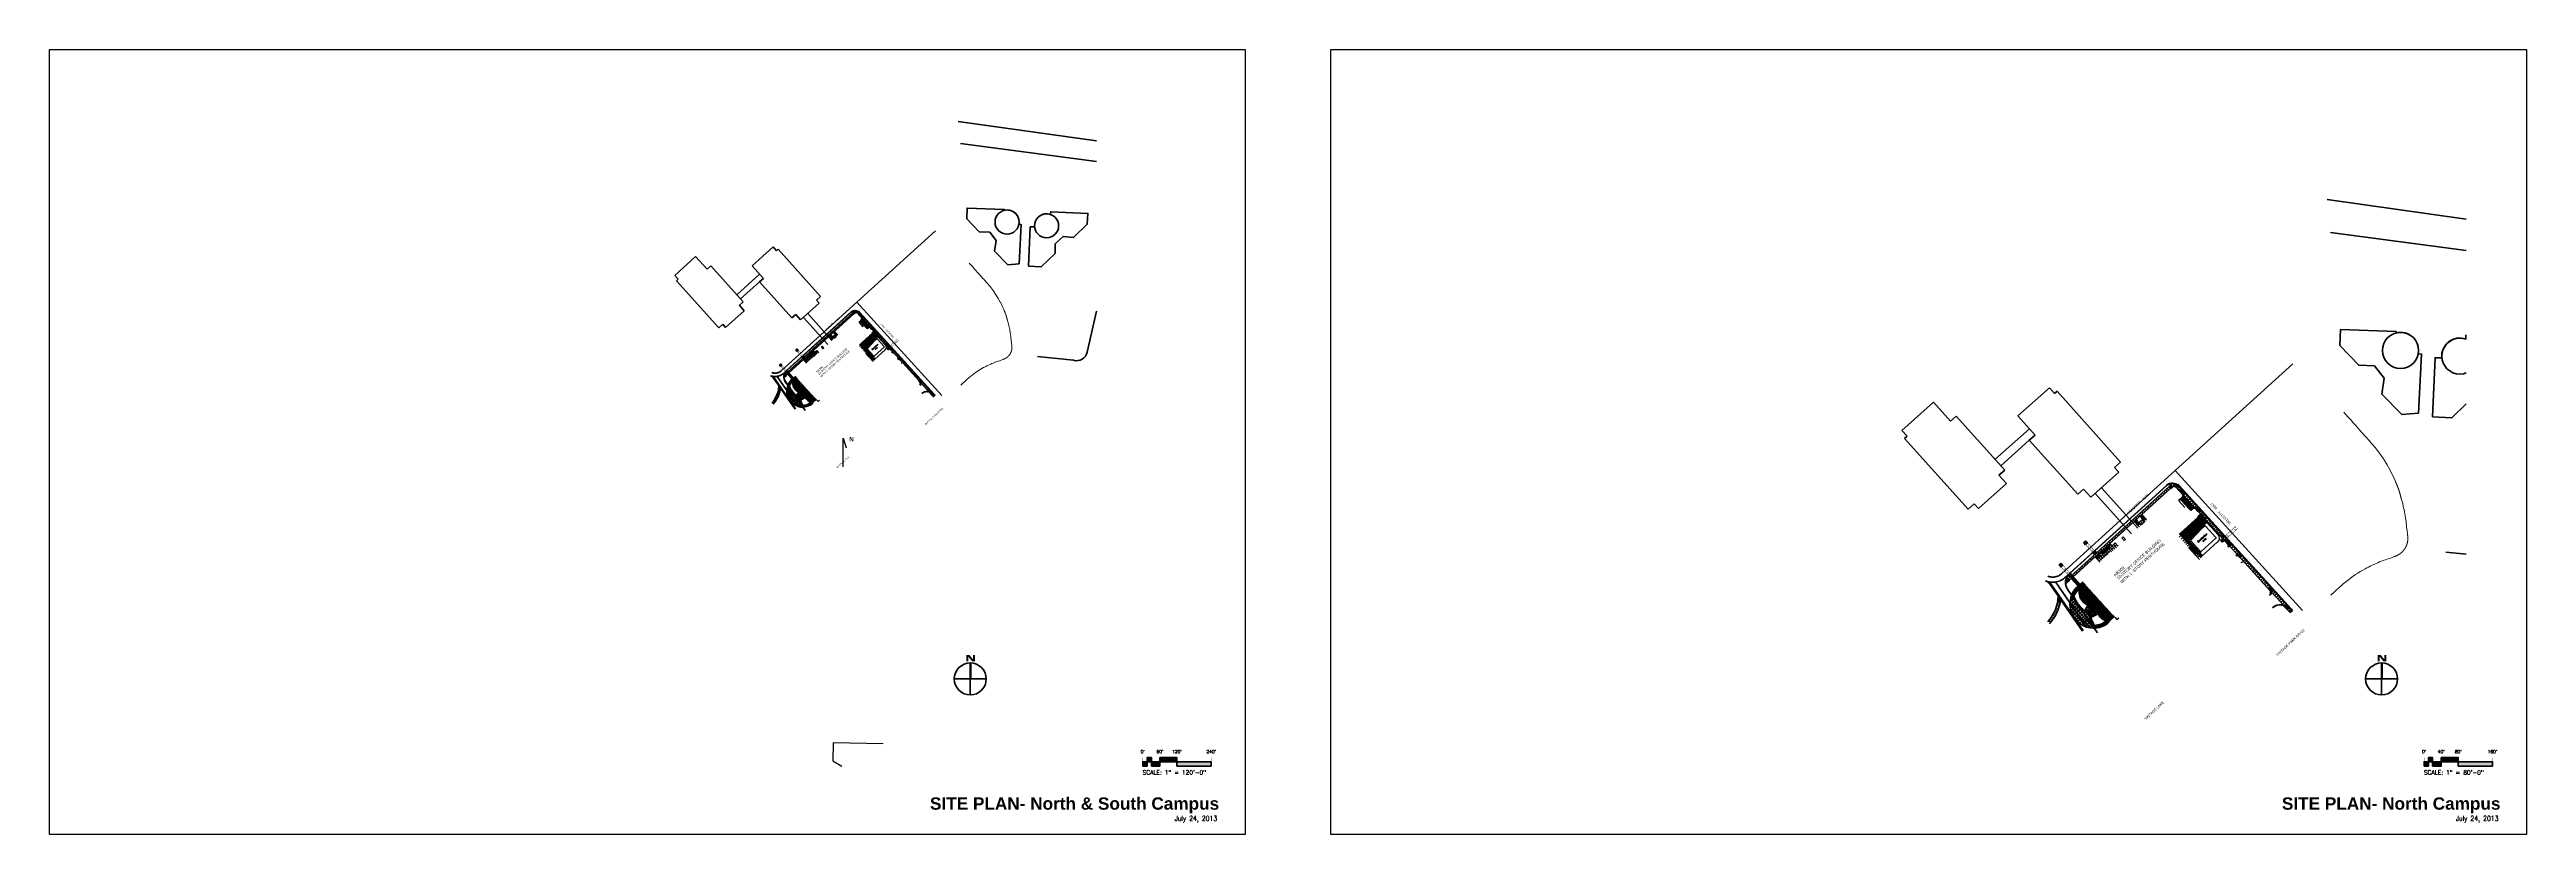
# Paper-space layout '(0811) Plot Layout' of a CAD drawing. Header units: inches. Extents: x -40 to 32.5, y -8.5 to 14.5.
# The model-space entities are those that its viewports show. They can reach past a viewport. Long polylines and large blocks are cut down to what shows.
import ezdxf
from ezdxf.enums import TextEntityAlignment as Align

# ---------------------------------------------------------------- set-up
doc = ezdxf.new("R2010")
doc.units = ezdxf.units.IN
doc.header["$LTSCALE"] = 192
doc.header["$MEASUREMENT"] = 0
for name, pattern in [('CENTER2', [1.125, 0.75, -0.125, 0.125, -0.125]), ('DASHED', [0.75, 0.5, -0.25]), ('HIDDEN2', [0.1875, 0.125, -0.0625])]:
    doc.linetypes.add(name, pattern=pattern)
doc.layers.get('Defpoints').update_dxf_attribs({"color": 173})
for name, color, linetype in [('$0$Screened', 10, 'Continuous'), ('L-site-bio-detention', 1, 'HIDDEN2'), ('L-site-building-signage', 2, 'Continuous'), ('L-site-cm', 154, 'Continuous'), ('L-SITE-PAVE', 2, 'Continuous'), ('L-site-pvng-htch', 15, 'Continuous'), ('L-site-rail', 10, 'Continuous'), ('L-Site-Score', 11, 'Continuous')]:
    doc.layers.add(name, color=color, linetype=linetype)
for name, color, linetype, lineweight in [('A-Anno-Note', 2, 'Continuous', 50), ('A-Anno-Text', 3, 'Continuous', 50), ('A-Anno-Text-Street', 3, 'Continuous', 50), ('A-Anno-Titl-Note-Office', 2, 'Continuous', 25), ('A-BLDG-Future', 4, 'DASHED', 50), ('C-CTLN', 2, 'CENTER2', 35), ('C-HINGE-SLAB-HTCH', 15, 'Continuous', 35), ('C-SITE', 3, 'Continuous', 35), ('C-SITE-CONC-HTCH', 190, 'Continuous', 35), ('C-SITE-GTTR', 140, 'Continuous', 35), ('C-SITE-SIGN', 2, 'Continuous', 35), ('C-SITE-WALK-PANT', 10, 'Continuous', 35), ('C-SITE-WALL', 4, 'Continuous', 35), ('C-stlmt-vlt', 1, 'Continuous', 18), ('G-Anno-Ttlb', 2, 'Continuous', 50), ('L-turf-cell', 1, 'Continuous', 18)]:
    doc.layers.add(name, color=color, linetype=linetype, lineweight=lineweight)
doc.layers.get('Defpoints').off()
doc.styles.add('Arch-Dim', font='romans.shx', dxfattribs={"width": 0.75})
doc.styles.add('lc', font='simplex.shx', dxfattribs={"width": 0.8})
doc.styles.add('NOTE2', font='arialbd.ttf')
doc.styles.add('RomanS', font='romans.shx')
doc.styles.add('Schedule-Header', font='arial.ttf')
pattern_1 = [(42.2528, (123336.964, 252610.176), (-16.13766, 17.76445), []), (132.2528, (123336.964, 252610.176), (-33.90212, 1.62679), [24, -24])]
pattern_2 = [(42.252778, (4e-07, -2e-07), (-16.1376646, 17.7644527), []), (132.252778, (4e-07, -2e-07), (-33.9021173, 1.626788), [24, -24])]
pattern_3 = [(87.2527778, (0, 0), (-3.74569017, 0.179736386), [])]
pattern_4 = [(87.2527778, (-4.441, -4.0344), (-3.74569017, 0.179736386), [])]

# ---------------------------------------------------------------- blocks, each defined once
blk = doc.blocks.new('Anno_Bar_Scale_I')
at = {"color": 0, "linetype": 'ByBlock', "lineweight": -2, "const_width": 0.01}
for points in [[(0, -0.125), (0, 0.125)], [(2, 0.125), (2, -0.125)]]:
    blk.add_lwpolyline(points, dxfattribs=at)
at = {"color": 0, "linetype": 'ByBlock', "lineweight": -2}
for points in [[(0, -0.125), (0.125, -0.125), (0.125, 0), (0, 0)], [(0.125, 0), (0.25, 0), (0.25, 0.125), (0.125, 0.125)], [(0.25, -0.125), (0.5, -0.125), (0.5, 0), (0.25, 0)], [(0.5, 0), (1, 0), (1, 0.125), (0.5, 0.125)], [(1, -0.125), (2, -0.125), (2, 0), (1, 0)]]:
    blk.add_lwpolyline(points, close=True, dxfattribs=at)
for points in [[(0, 0), (0.125, 0), (0, -0.125), (0.125, -0.125)], [(0.125, 0.125), (0.25, 0.125), (0.125, 0), (0.25, 0)], [(0.25, 0), (0.5, 0), (0.25, -0.125), (0.5, -0.125)], [(0.5, 0.125), (1, 0.125), (0.5, 0), (1, 0)], [(1, 0), (2, 0), (1, -0.125), (2, -0.125)]]:
    blk.add_solid(points, dxfattribs=at)
at = {"color": 0, "linetype": 'ByBlock', "lineweight": -2, "style": 'RomanS'}
for tag, p in [('0', (0, 0.25)), ('1', (0.5, 0.25)), ('2', (1, 0.25)), ('3', (2, 0.25))]:
    blk.add_attdef(tag, text='', height=0.0938, dxfattribs=at).set_placement(p, align=Align.CENTER)
blk.add_attdef('SC', text='', height=0.125, dxfattribs=at).set_placement((-0.005, -0.25), align=Align.TOP_LEFT)
blk = doc.blocks.new('Anno_North_M')
at = {"linetype": 'ByBlock', "lineweight": -2}
blk.add_hatch(color=0, dxfattribs=at).paths.add_polyline_path([(4.98, -0.4, 0.020024), (5, 0), (0, 0), (0, -0.4)])
at = {"color": 0, "linetype": 'ByBlock', "lineweight": -2}
for p, q in [((5, 0), (-5, 0)), ((0, 5), (0, -5))]:
    blk.add_line(p, q, dxfattribs=at)
blk.add_circle((0, 0), 5, dxfattribs=at)
for points in [[(7.53, 1.26), (7.53, 0.66), (5.53, 1.26), (5.53, 0.66)], [(5.53, -0.52), (5.53, -1.3), (7.53, 1.09), (7.53, 0.29)], [(5.59, -0.52), (5.53, -0.52), (5.59, -1.46), (5.53, -1.47)], [(5.53, -0.87), (5.53, -1.47), (7.53, -0.87), (7.53, -1.47)]]:
    blk.add_solid(points, dxfattribs=at)
blk = doc.blocks.new('building sign')
at = {"layer": 'L-site-building-signage'}
h = blk.add_hatch(color=10, dxfattribs=at)
edge = h.paths.add_edge_path()
edge.add_arc((0, -148), 148, 81.81566, 98.18434, ccw=False)
edge.add_line((21, -2), (21, -7))
edge.add_arc((0, 140), 148, 261.81566, 278.18434, ccw=False)
edge.add_line((-21, -7), (-21, -2))
blk.add_lwpolyline([(-21, -2, -0.071544), (21, -2), (21, -7, -0.071544), (-21, -7)], format="xyb", close=True, dxfattribs=at)

msp = doc.modelspace()

# ---------------------------------------------------------------- hatches: boundary and pattern name
at = {"layer": 'C-HINGE-SLAB-HTCH'}
h = msp.add_hatch(dxfattribs=at)
h.set_pattern_fill('ANSI31', color=256, scale=30)
h.set_pattern_definition(pattern_3)
edge = h.paths.add_edge_path()
edge.add_line((124819, 253684), (124844, 253707))
edge.add_arc((124723, 253840), 180, 312.25278, 346.77089)
edge.add_line((124898, 253799), (125092, 253585))
edge.add_line((125092, 253585), (124992, 253494))
edge.add_line((124992, 253494), (124819, 253684))
h = msp.add_hatch(dxfattribs=at)
h.set_pattern_fill('ANSI31', color=256, scale=30)
h.set_pattern_definition(pattern_3)
edge = h.paths.add_edge_path()
edge.add_line((124997, 253488), (125103, 253371))
edge.add_line((125103, 253371), (125128, 253394))
edge.add_arc((125249, 253261), 180, 97.73467, 132.25278, ccw=False)
edge.add_line((125225, 253440), (125098, 253579))
edge.add_line((125098, 253579), (124997, 253488))
h = msp.add_hatch(dxfattribs=at)
h.set_pattern_fill('ANSI31', color=256, scale=30)
h.set_pattern_definition(pattern_3)
h.paths.add_polyline_path([(123524, 253063), (123568, 253104), (123669, 252993), (123624, 252952)])
h = msp.add_hatch(dxfattribs=at)
h.set_pattern_fill('ANSI31', color=256, scale=30)
h.set_pattern_definition([(87.2527778, (159.88, 145.239), (-3.74569017, 0.179736386), [])])
h.paths.add_polyline_path([(123683, 253209), (123728, 253249), (123829, 253138), (123784, 253098)])
h = msp.add_hatch(dxfattribs=at)
h.set_pattern_fill('ANSI31', color=256, scale=30)
h.set_pattern_definition(pattern_3)
h.paths.add_polyline_path([(122427, 252067), (122515, 252148), (122564, 252094), (122475, 252014)])
h = msp.add_hatch(dxfattribs=at)
h.set_pattern_fill('ANSI31', color=256, scale=30)
h.set_pattern_definition([(87.2527778, (1.3448, -1.4804), (-3.74569017, 0.179736386), [])])
h.paths.add_polyline_path([(122586, 252171), (122808, 252373), (122848, 252328), (122626, 252127)])
h = msp.add_hatch(dxfattribs=at)
h.set_pattern_fill('ANSI31', color=256, scale=30)
h.set_pattern_definition([(87.2527778, (1631.46, -847.086), (-3.74569017, 0.179736386), [])])
h.paths.add_polyline_path([(125058, 252314), (125107, 252359), (125276, 252172), (125227, 252128)])
h = msp.add_hatch(dxfattribs=at)
h.set_pattern_fill('ANSI31', color=256, scale=30)
h.set_pattern_definition([(87.2527778, (-1673.966, -1707.1115), (-3.74569017, 0.179736386), [])])
h.paths.add_polyline_path([(121757, 251458), (121801, 251499), (121995, 251286), (121950, 251245)])
h = msp.add_hatch(dxfattribs=at)
h.set_pattern_fill('ANSI31', color=256, scale=30)
h.set_pattern_definition(pattern_4)
edge = h.paths.add_edge_path()
edge.add_line((121996, 251195), (121968, 251169))
edge.add_arc((122371, 250725), 600, 132.25273, 157.36544)
edge.add_line((121818, 250956), (121762, 250979))
edge.add_arc((122372, 250725), 660, 132.25278, 157.36195, ccw=False)
edge.add_line((121928, 251214), (121956, 251239))
edge.add_line((121956, 251239), (121996, 251195))
h = msp.add_hatch(dxfattribs=at)
h.set_pattern_fill('ANSI31', color=256, scale=30, angle=180)
h.set_pattern_definition([(267.2527778, (244156.791, 501416.2273), (3.74569017, -0.179736386), [])])
edge = h.paths.add_edge_path()
edge.add_line((122150, 250562), (122166, 250587))
edge.add_arc((122139, 250394), 195, -5.10373, 81.97041, ccw=False)
edge.add_line((122333, 250377), (122294, 250357))
edge.add_arc((123771, 251775), 2048, 217.38516, 223.85548, ccw=False)
edge.add_line((122144, 250532), (122133, 250535))
edge.add_line((122133, 250535), (122150, 250562))
h = msp.add_hatch(dxfattribs=at)
h.set_pattern_fill('ANSI31', color=256, scale=30)
h.set_pattern_definition(pattern_4)
edge = h.paths.add_edge_path()
edge.add_arc((122373, 250717), 592, 272.72406, 311.2584)
edge.add_line((122764, 250272), (122805, 250227))
edge.add_arc((122372, 250725), 660, 275.47052, 311.02021, ccw=False)
edge.add_line((122435, 250068), (122401, 250126))
at = {"layer": 'C-SITE-CONC-HTCH'}
h = msp.add_hatch(dxfattribs=at)
h.set_pattern_fill('AR-SAND', color=256, scale=20)
h.set_pattern_definition([(79.752778, (-3e-10, 9e-11), (-26.8445653, 27.6770034), [0, -30.4, 0, -34, 0, -32.5]), (49.752778, (-3e-10, 9e-11), (-11.75311, 65.578286), [0, -16.4, 0, -27.4, 0, -10.5]), (9.752778, (-18.21, -16.54), (46.0247516, 41.9629225), [0, -10, 0, -36, 0, -47]), (359.752778, (-18.21, -16.54), (32.6988, 53.419408), [0, -5, 0, -23.6, 0, -27])])
edge = h.paths.add_edge_path()
edge.add_line((122211, 250642), (122138, 250529))
edge.add_arc((122657, 251256), 893, 214.50098, 234.46329, ccw=False)
edge.add_arc((125028, 252432), 3533, 204.68126, 208.42726, ccw=False)
edge.add_line((121818, 250956), (121755, 250982))
edge.add_arc((122372, 250725), 668, 157.37506, 203.62432)
edge.add_line((121760, 250458), (121857, 250316))
edge.add_line((121857, 250316), (121882, 250311))
edge.add_line((121882, 250311), (121896, 250292))
edge.add_line((121896, 250292), (121891, 250266))
edge.add_line((121891, 250266), (121904, 250249))
edge.add_arc((122375, 250735), 677, 225.89027, 275.45549)
edge.add_arc((123209, 250611), 946, 195.52457, 215.57781, ccw=False)
edge.add_arc((122255, 250555), 201, 282.01824, 312.90915)
edge.add_arc((122128, 250390), 265, 3.67543, 71.69413)
at = {"layer": 'L-site-pvng-htch'}
h = msp.add_hatch(dxfattribs=at)
h.set_pattern_fill('AR-B816', color=256, scale=3, style=0)
h.set_pattern_definition(pattern_2)
edge = h.paths.add_edge_path()
edge.add_line((122079, 251352), (121956, 251239))
edge.add_line((121956, 251239), (121996, 251195))
edge.add_line((121996, 251195), (122000, 251191))
edge.add_line((122000, 251191), (122016, 251186))
edge.add_arc((122363, 251067), 366, 161.11912, 176.54354)
edge.add_line((121997, 251089), (122173, 251249))
edge.add_line((122173, 251249), (122079, 251352))
h = msp.add_hatch(dxfattribs=at)
h.set_pattern_fill('AR-B816', color=256, scale=3, style=0)
h.set_pattern_definition(pattern_1)
edge = h.paths.add_edge_path()
edge.add_line((122193, 251226), (121997, 251049))
edge.add_arc((122363, 251067), 366, 182.91899, 207.08802)
edge.add_arc((122363, 251067), 366, 207.08802, 237.78699)
edge.add_line((122168, 250758), (122415, 250982))
edge.add_line((122415, 250982), (122193, 251226))
h = msp.add_hatch(dxfattribs=at)
h.set_pattern_fill('AR-B816', color=256, scale=3, style=0)
h.set_pattern_definition(pattern_1)
edge = h.paths.add_edge_path()
edge.add_line((122435, 250960), (122195, 250742))
edge.add_arc((122408, 251167), 475, 243.41502, 249.19616)
edge.add_line((122239, 250723), (122247, 250720))
edge.add_arc((121901, 250821), 361, 340.73191, 343.66274, ccw=False)
edge.add_arc((122081, 250254), 476, 36.74016, 70.32489, ccw=False)
edge.add_line((122463, 250539), (122657, 250716))
edge.add_line((122657, 250716), (122435, 250960))
h = msp.add_hatch(dxfattribs=at)
h.set_pattern_fill('AR-B816', color=256, scale=3, style=0)
h.set_pattern_definition([(42.25278, (92134.587, 216576.982), (-16.137665, 17.764453), []), (132.25278, (92134.587, 216576.982), (-33.902117, 1.626788), [24, -24])])
edge = h.paths.add_edge_path()
edge.add_line((122677, 250694), (122480, 250514))
edge.add_arc((121636, 249982), 998, 29.12764, 32.25469, ccw=False)
edge.add_line((122508, 250467), (122524, 250474))
edge.add_arc((122809, 250586), 306, 201.48978, 254.18578)
edge.add_line((122726, 250292), (122899, 250449))
edge.add_line((122899, 250449), (122677, 250694))
h = msp.add_hatch(dxfattribs=at)
h.set_pattern_fill('AR-B816', color=256, scale=3, style=0)
h.set_pattern_definition(pattern_2)
edge = h.paths.add_edge_path()
edge.add_line((122764, 250272), (122757, 250280))
edge.add_line((122757, 250280), (122919, 250427))
edge.add_line((122919, 250427), (122967, 250375))
edge.add_line((122967, 250375), (122820, 250241))
edge.add_arc((122284, 250825), 792, 311.07838, 312.54934, ccw=False)
edge.add_line((122805, 250227), (122764, 250272))
at = {"layer": 'L-turf-cell'}
h = msp.add_hatch(dxfattribs=at)
h.set_pattern_fill('HEX', color=256, scale=60)
h.set_pattern_definition([(42.252778, (0, 0), (-8.7347672, 9.6152921), [7.5, -15]), (162.252778, (0, 0), (-3.9597036, -12.37217634), [7.5, -15]), (102.252778, (5.551, 5.043), (-12.6944708, -2.75688426), [7.5, -15])])
h.paths.add_polyline_path([(125385, 253263), (124782, 252716), (124944, 252538), (125546, 253085)])

# ---------------------------------------------------------------- linework, layer by layer
at = {"layer": '$0$Screened', "linetype": 'Continuous', "lineweight": 0}
msp.add_polyline3d([(129049, 250981, 1253), (129157, 251087, 1253), (129157, 251087, 1253), (129204, 251130, 1253), (129204, 251130, 1253), (129250, 251173, 1254), (129250, 251173, 1254), (129287, 251207, 1254), (129325, 251241, 1255), (129394, 251301, 1255), (129462, 251357, 1255), (129529, 251409, 1254), (129601, 251461, 1255), (129601, 251461, 1255), (129673, 251514, 1255), (129742, 251562, 1254), (129805, 251605, 1256), (129871, 251647, 1255), (129945, 251691, 1255), (130006, 251725, 1256), (130054, 251751, 1256), (130104, 251776, 1256), (130147, 251796, 1256), (130191, 251816, 1257), (130191, 251816, 1257), (130252, 251845, 1257), (130252, 251844, 1257), (130314, 251873, 1257), (130314, 251873, 1257), (130364, 251895, 1258), (130413, 251917, 1258), (130471, 251941, 1258), (130530, 251964, 1257), (130581, 251982, 1257), (130632, 252000, 1257), (130691, 252017, 1257), (130691, 252018, 1257), (130750, 252037, 1258), (130752, 252037, 1258), (130826, 252070, 1261), (130827, 252070, 1261), (130827, 252070, 1261), (130828, 252070, 1261), (130828, 252070, 1261), (130829, 252070, 1261), (130829, 252070, 1261), (130830, 252071, 1261), (130830, 252071, 1261), (130831, 252071, 1261), (130831, 252071, 1261), (130832, 252072, 1261), (130833, 252072, 1261), (130834, 252072, 1261), (130834, 252072, 1261), (130835, 252072, 1261), (130835, 252072, 1261), (130836, 252073, 1261), (130836, 252073, 1261), (130837, 252073, 1261), (130837, 252073, 1261), (130838, 252073, 1261), (130838, 252073, 1261), (130840, 252074, 1261), (130840, 252074, 1261), (130841, 252074, 1261), (130841, 252074, 1261), (130842, 252075, 1261), (130842, 252075, 1261), (130843, 252075, 1261), (130843, 252075, 1261), (130844, 252075, 1261), (130844, 252075, 1261), (130845, 252076, 1261), (130846, 252076, 1261), (130847, 252076, 1261), (130847, 252076, 1261), (130848, 252077, 1261), (130848, 252077, 1261), (130849, 252077, 1261), (130849, 252077, 1261), (130850, 252077, 1261), (130850, 252077, 1261), (130851, 252078, 1261), (130851, 252078, 1261), (130853, 252078, 1261), (130853, 252078, 1261), (130854, 252079, 1261), (130854, 252079, 1261), (130855, 252079, 1261), (130855, 252079, 1261), (130856, 252080, 1261), (130856, 252080, 1261), (130857, 252080, 1261), (130857, 252080, 1261), (130858, 252080, 1261), (130858, 252080, 1261), (130860, 252081, 1261), (130860, 252081, 1261), (130861, 252081, 1261), (130861, 252081, 1261), (130862, 252082, 1261), (130862, 252082, 1261), (130863, 252082, 1261), (130863, 252082, 1261), (130864, 252083, 1261), (130864, 252083, 1261), (130865, 252083, 1261), (130865, 252083, 1261), (130866, 252083, 1261), (130867, 252083, 1261), (130868, 252084, 1261), (130868, 252084, 1261), (130869, 252084, 1261), (130869, 252084, 1261), (130870, 252085, 1261), (130870, 252085, 1261), (130871, 252085, 1261), (130871, 252085, 1261), (130872, 252086, 1261), (130872, 252086, 1261), (130873, 252086, 1261), (130873, 252086, 1261), (130875, 252087, 1261), (130875, 252087, 1261), (130876, 252087, 1261), (130876, 252087, 1261), (130877, 252088, 1261), (130877, 252088, 1261), (130878, 252088, 1261), (130878, 252088, 1261), (130879, 252089, 1261), (130879, 252089, 1261), (130880, 252089, 1261), (130880, 252089, 1261), (130881, 252089, 1261), (130881, 252089, 1261), (130883, 252090, 1261), (130883, 252090, 1261), (130884, 252090, 1261), (130884, 252090, 1261), (130885, 252091, 1261), (130885, 252091, 1261), (130886, 252091, 1261), (130886, 252091, 1261), (130887, 252092, 1261), (130887, 252092, 1261), (130888, 252092, 1261), (130888, 252092, 1261), (130889, 252093, 1261), (130889, 252093, 1261), (130891, 252093, 1261), (130891, 252093, 1261), (130892, 252094, 1261), (130892, 252094, 1261), (130893, 252094, 1261), (130893, 252094, 1261), (130894, 252095, 1261), (130894, 252095, 1261), (130895, 252095, 1261), (130895, 252095, 1261), (130896, 252096, 1261), (130896, 252096, 1261), (130897, 252097, 1261), (130897, 252097, 1261), (130898, 252097, 1261), (130899, 252097, 1261), (130900, 252098, 1261), (130900, 252098, 1261), (130901, 252098, 1261), (130901, 252098, 1261), (130902, 252099, 1261), (130902, 252099, 1261), (130903, 252099, 1261), (130903, 252099, 1261), (130904, 252100, 1261), (130904, 252100, 1261), (130905, 252100, 1261), (130905, 252100, 1261), (130906, 252101, 1261), (130906, 252101, 1261), (130907, 252101, 1261), (130907, 252101, 1261), (130909, 252102, 1261), (130909, 252102, 1261), (130910, 252102, 1261), (130910, 252102, 1261), (130911, 252103, 1261), (130911, 252103, 1261), (130912, 252103, 1261), (130912, 252103, 1261), (130913, 252104, 1261), (130913, 252104, 1261), (130914, 252105, 1261), (130914, 252105, 1261), (130915, 252105, 1261), (130915, 252105, 1261), (130916, 252106, 1261), (130916, 252106, 1261), (130917, 252106, 1261), (130917, 252106, 1261), (130919, 252107, 1261), (130919, 252107, 1261), (130920, 252107, 1261), (130920, 252107, 1261), (130921, 252108, 1261), (130921, 252108, 1261), (130922, 252109, 1261), (130922, 252109, 1261), (130923, 252109, 1261), (130923, 252109, 1261), (130924, 252110, 1261), (130924, 252110, 1261), (130925, 252110, 1261), (130925, 252110, 1261), (130926, 252111, 1261), (130926, 252111, 1261), (130927, 252111, 1261), (130927, 252111, 1261), (130928, 252112, 1261), (130928, 252112, 1261), (130930, 252113, 1261), (130930, 252113, 1261), (130931, 252113, 1261), (130931, 252113, 1261), (130932, 252114, 1261), (130932, 252114, 1261), (130933, 252114, 1261), (130933, 252114, 1261), (130934, 252115, 1261), (130934, 252115, 1261), (130935, 252116, 1261), (130935, 252116, 1261), (130936, 252116, 1261), (130936, 252116, 1261), (130937, 252117, 1261), (130937, 252117, 1261), (130938, 252117, 1261), (130938, 252118, 1261), (130939, 252118, 1261), (130939, 252118, 1261), (130940, 252119, 1261), (130940, 252119, 1261), (130941, 252119, 1261), (130941, 252119, 1261), (130943, 252120, 1261), (130943, 252120, 1261), (130944, 252121, 1261), (130944, 252121, 1261), (130945, 252121, 1261), (130945, 252121, 1261), (130946, 252122, 1261), (130946, 252122, 1261), (130947, 252122, 1261), (130947, 252122, 1261), (130948, 252123, 1261), (130948, 252123, 1261), (130949, 252124, 1261), (130949, 252124, 1261), (130950, 252124, 1261), (130950, 252124, 1261), (130951, 252125, 1261), (130951, 252125, 1261), (130952, 252126, 1261), (130952, 252126, 1261), (130953, 252126, 1261), (130953, 252126, 1261), (130954, 252127, 1261), (130954, 252127, 1261), (130955, 252128, 1261), (130955, 252128, 1261), (130956, 252128, 1261), (130956, 252128, 1261), (130957, 252129, 1261), (130957, 252129, 1261), (130958, 252130, 1261), (130958, 252130, 1261), (130960, 252130, 1261), (130960, 252130, 1261), (130961, 252131, 1261), (130961, 252131, 1261), (130962, 252132, 1261), (130962, 252132, 1261), (130963, 252132, 1261), (130963, 252132, 1261), (130964, 252133, 1261), (130964, 252133, 1261), (130965, 252134, 1261), (130965, 252134, 1261), (130966, 252134, 1261), (130966, 252134, 1261), (130967, 252135, 1261), (130967, 252135, 1261), (130968, 252136, 1261), (130968, 252136, 1261), (130969, 252136, 1261), (130969, 252136, 1261), (130970, 252137, 1261), (130970, 252137, 1261), (130971, 252138, 1261), (130971, 252138, 1261), (130972, 252138, 1261), (130972, 252138, 1261), (130973, 252139, 1261), (130973, 252139, 1261), (130974, 252140, 1261), (130974, 252140, 1261), (130975, 252140, 1261), (130975, 252141, 1261), (130976, 252141, 1261), (130976, 252141, 1261), (130977, 252142, 1261), (130977, 252142, 1261), (130978, 252143, 1261), (130978, 252143, 1261), (130979, 252143, 1261), (130979, 252143, 1261), (130980, 252144, 1261), (130980, 252144, 1261), (130981, 252145, 1261), (130981, 252145, 1261), (130982, 252145, 1261), (130982, 252145, 1261), (130983, 252146, 1261), (130983, 252146, 1261), (130984, 252147, 1261), (130984, 252147, 1261), (130985, 252148, 1261), (130985, 252148, 1261), (130986, 252148, 1261), (130986, 252148, 1261), (130987, 252149, 1261), (130987, 252149, 1261), (130988, 252150, 1261), (130988, 252150, 1261), (130989, 252151, 1261), (130989, 252151, 1261), (130990, 252151, 1261), (130990, 252151, 1261), (130991, 252152, 1261), (130991, 252152, 1261), (130992, 252153, 1261), (130992, 252153, 1261), (130993, 252153, 1261), (130993, 252153, 1261), (130994, 252154, 1261), (130994, 252154, 1261), (130995, 252155, 1261), (130995, 252155, 1261), (130996, 252156, 1261), (130996, 252156, 1261), (130997, 252156, 1261), (130997, 252156, 1261), (130998, 252157, 1261), (130998, 252157, 1261), (130999, 252158, 1261), (130999, 252158, 1261), (131000, 252159, 1261), (131000, 252159, 1261), (131001, 252159, 1261), (131001, 252159, 1261), (131002, 252160, 1261), (131002, 252160, 1261), (131003, 252161, 1261), (131003, 252161, 1261), (131004, 252162, 1261), (131004, 252162, 1261), (131005, 252163, 1261), (131005, 252163, 1261), (131006, 252163, 1261), (131006, 252163, 1261), (131007, 252164, 1261), (131007, 252164, 1261), (131008, 252165, 1261), (131008, 252165, 1261), (131009, 252166, 1261), (131009, 252166, 1261), (131010, 252166, 1261), (131010, 252166, 1261), (131011, 252167, 1261), (131011, 252167, 1261), (131012, 252168, 1261), (131012, 252168, 1261), (131013, 252169, 1261), (131013, 252169, 1261), (131014, 252170, 1261), (131014, 252170, 1261), (131015, 252170, 1261), (131015, 252170, 1261), (131016, 252171, 1261), (131016, 252171, 1261), (131017, 252172, 1261), (131017, 252172, 1261), (131018, 252173, 1261), (131018, 252173, 1261), (131019, 252174, 1261), (131019, 252174, 1261), (131020, 252174, 1261), (131020, 252174, 1261), (131020, 252175, 1261), (131020, 252175, 1261), (131021, 252176, 1261), (131021, 252176, 1261), (131022, 252177, 1261), (131022, 252177, 1261), (131023, 252178, 1261), (131023, 252178, 1261), (131024, 252178, 1261), (131024, 252178, 1261), (131025, 252179, 1261), (131025, 252179, 1261), (131026, 252180, 1261), (131026, 252180, 1261), (131027, 252181, 1261), (131027, 252181, 1261), (131028, 252182, 1261), (131028, 252182, 1261), (131029, 252182, 1261), (131029, 252182, 1261), (131030, 252183, 1261), (131030, 252183, 1261), (131031, 252184, 1261), (131031, 252184, 1261), (131032, 252185, 1261), (131032, 252185, 1261), (131033, 252186, 1261), (131033, 252186, 1261), (131034, 252187, 1261), (131034, 252187, 1261), (131034, 252187, 1261), (131034, 252187, 1261), (131035, 252188, 1261), (131035, 252188, 1261), (131036, 252189, 1261), (131036, 252189, 1261), (131037, 252190, 1261), (131037, 252190, 1261), (131038, 252191, 1261), (131038, 252191, 1261), (131039, 252192, 1261), (131039, 252192, 1261), (131040, 252192, 1261), (131040, 252193, 1261), (131041, 252193, 1261), (131041, 252193, 1261), (131042, 252194, 1261), (131042, 252194, 1261), (131043, 252195, 1261), (131043, 252195, 1261), (131044, 252196, 1261), (131044, 252196, 1261), (131044, 252197, 1261), (131044, 252197, 1261), (131045, 252198, 1261), (131045, 252198, 1261), (131046, 252198, 1261), (131046, 252199, 1261), (131047, 252199, 1261), (131047, 252199, 1261), (131048, 252200, 1261), (131048, 252200, 1261), (131049, 252201, 1261), (131049, 252201, 1261), (131050, 252202, 1261), (131050, 252202, 1261), (131051, 252203, 1261), (131051, 252203, 1261), (131052, 252204, 1261), (131052, 252204, 1261), (131052, 252205, 1261), (131052, 252205, 1261), (131053, 252205, 1261), (131053, 252205, 1261), (131054, 252206, 1261), (131054, 252206, 1261), (131055, 252207, 1261), (131055, 252207, 1261), (131056, 252208, 1261), (131056, 252208, 1261), (131057, 252209, 1261), (131057, 252209, 1261), (131058, 252210, 1261), (131058, 252210, 1261), (131058, 252211, 1261), (131059, 252211, 1261), (131059, 252212, 1261), (131059, 252212, 1261), (131060, 252213, 1261), (131060, 252213, 1261), (131061, 252213, 1261), (131061, 252213, 1261), (131062, 252214, 1261), (131062, 252214, 1261), (131063, 252215, 1261), (131063, 252215, 1261), (131064, 252216, 1261), (131064, 252216, 1261), (131064, 252217, 1261), (131065, 252217, 1261), (131065, 252218, 1261), (131065, 252218, 1261), (131066, 252219, 1261), (131066, 252219, 1261), (131067, 252220, 1261), (131067, 252220, 1261), (131068, 252221, 1261), (131068, 252221, 1261), (131069, 252222, 1261), (131069, 252222, 1261), (131070, 252223, 1261), (131070, 252223, 1261), (131070, 252223, 1261), (131070, 252223, 1261), (131071, 252224, 1261), (131071, 252224, 1261), (131072, 252225, 1261), (131072, 252225, 1261), (131073, 252226, 1261), (131073, 252226, 1261), (131074, 252227, 1261), (131074, 252227, 1261), (131075, 252228, 1261), (131075, 252228, 1261), (131075, 252229, 1261), (131075, 252229, 1261), (131076, 252230, 1261), (131076, 252230, 1261), (131077, 252231, 1261), (131077, 252231, 1261), (131078, 252232, 1261), (131078, 252232, 1261), (131079, 252233, 1261), (131079, 252233, 1261), (131079, 252234, 1261), (131079, 252234, 1261), (131080, 252235, 1261), (131080, 252235, 1261), (131081, 252236, 1261), (131081, 252236, 1261), (131082, 252237, 1261), (131082, 252237, 1261), (131083, 252237, 1261), (131083, 252238, 1261), (131083, 252238, 1261), (131083, 252238, 1261), (131084, 252239, 1261), (131084, 252239, 1261), (131085, 252240, 1261), (131085, 252240, 1261), (131086, 252241, 1261), (131086, 252241, 1261), (131087, 252242, 1261), (131087, 252242, 1261), (131087, 252243, 1261), (131087, 252243, 1261), (131088, 252244, 1261), (131088, 252244, 1261), (131089, 252245, 1261), (131089, 252245, 1261), (131090, 252246, 1261), (131090, 252246, 1261), (131091, 252247, 1261), (131091, 252247, 1261), (131091, 252248, 1261), (131091, 252248, 1261), (131092, 252249, 1261), (131092, 252249, 1261), (131093, 252250, 1261), (131093, 252250, 1261), (131094, 252251, 1261), (131094, 252251, 1261), (131094, 252252, 1261), (131094, 252252, 1261), (131095, 252253, 1261), (131095, 252253, 1261), (131096, 252254, 1261), (131096, 252254, 1261), (131097, 252255, 1261), (131097, 252255, 1261), (131097, 252256, 1261), (131097, 252256, 1261), (131098, 252257, 1261), (131098, 252257, 1261), (131099, 252258, 1261), (131099, 252258, 1261), (131100, 252259, 1261), (131100, 252259, 1261), (131100, 252260, 1261), (131101, 252260, 1261), (131101, 252261, 1261), (131101, 252261, 1261), (131102, 252262, 1261), (131102, 252262, 1261), (131103, 252263, 1261), (131103, 252263, 1261), (131103, 252264, 1261), (131103, 252264, 1261), (131104, 252265, 1261), (131104, 252265, 1261), (131105, 252266, 1261), (131105, 252266, 1261), (131106, 252267, 1261), (131106, 252267, 1261), (131106, 252268, 1261), (131106, 252268, 1261), (131107, 252269, 1261), (131107, 252269, 1261), (131108, 252270, 1261), (131108, 252270, 1261), (131109, 252271, 1261), (131109, 252271, 1261), (131109, 252272, 1261), (131109, 252272, 1261), (131110, 252273, 1261), (131110, 252273, 1261), (131111, 252274, 1261), (131111, 252274, 1261), (131111, 252275, 1261), (131111, 252275, 1261), (131112, 252276, 1261), (131112, 252276, 1261), (131113, 252277, 1261), (131113, 252277, 1261), (131114, 252278, 1261), (131114, 252278, 1261), (131114, 252279, 1261), (131114, 252279, 1261), (131115, 252280, 1261), (131115, 252280, 1261), (131116, 252281, 1261), (131116, 252281, 1261), (131116, 252282, 1261), (131116, 252282, 1261), (131117, 252283, 1261), (131117, 252283, 1261), (131118, 252284, 1261), (131118, 252284, 1261), (131118, 252285, 1261), (131119, 252285, 1261), (131119, 252286, 1261), (131119, 252286, 1261), (131120, 252287, 1261), (131120, 252287, 1261), (131121, 252288, 1261), (131121, 252288, 1261), (131121, 252289, 1261), (131121, 252289, 1261), (131122, 252290, 1261), (131122, 252290, 1261), (131123, 252291, 1261), (131123, 252291, 1261), (131123, 252292, 1261), (131123, 252292, 1261), (131124, 252293, 1261), (131124, 252293, 1261), (131125, 252294, 1261), (131125, 252294, 1261), (131125, 252295, 1261), (131125, 252295, 1261), (131126, 252296, 1261), (131126, 252297, 1261), (131127, 252298, 1261), (131127, 252298, 1261), (131127, 252299, 1261), (131127, 252299, 1261), (131128, 252300, 1261), (131128, 252300, 1261), (131129, 252301, 1261), (131129, 252301, 1261), (131129, 252302, 1261), (131129, 252302, 1261), (131130, 252303, 1261), (131130, 252303, 1261), (131131, 252304, 1261), (131131, 252304, 1261), (131131, 252305, 1261), (131131, 252305, 1261), (131132, 252306, 1261), (131132, 252306, 1261), (131132, 252307, 1261), (131132, 252307, 1261), (131133, 252308, 1261), (131133, 252308, 1261), (131134, 252309, 1261), (131134, 252309, 1261), (131134, 252310, 1261), (131134, 252310, 1261), (131135, 252311, 1261), (131135, 252311, 1261), (131136, 252312, 1261), (131136, 252312, 1261), (131136, 252313, 1261), (131136, 252313, 1261), (131137, 252315, 1261), (131137, 252315, 1261), (131138, 252316, 1261), (131138, 252316, 1261), (131138, 252317, 1261), (131138, 252317, 1261), (131139, 252318, 1261), (131139, 252318, 1261), (131139, 252319, 1261), (131139, 252319, 1261), (131140, 252320, 1261), (131140, 252320, 1261), (131141, 252321, 1261), (131141, 252321, 1261), (131141, 252322, 1261), (131141, 252322, 1261), (131142, 252323, 1261), (131142, 252323, 1261), (131142, 252324, 1261), (131142, 252324, 1261), (131143, 252325, 1261), (131143, 252325, 1261), (131144, 252326, 1261), (131144, 252326, 1261), (131144, 252328, 1261), (131144, 252328, 1261), (131145, 252329, 1261), (131145, 252329, 1261), (131145, 252330, 1261), (131145, 252330, 1261), (131146, 252331, 1261), (131146, 252331, 1261), (131147, 252332, 1261), (131147, 252332, 1261), (131147, 252333, 1261), (131147, 252333, 1261), (131148, 252334, 1261), (131148, 252334, 1261), (131148, 252335, 1261), (131148, 252335, 1261), (131149, 252336, 1261), (131149, 252336, 1261), (131149, 252337, 1261), (131149, 252337, 1261), (131150, 252338, 1261), (131150, 252339, 1261), (131151, 252340, 1261), (131151, 252340, 1261), (131151, 252341, 1261), (131151, 252341, 1261), (131152, 252342, 1261), (131152, 252342, 1261), (131152, 252343, 1261), (131152, 252343, 1261), (131153, 252344, 1261), (131153, 252344, 1261), (131153, 252345, 1261), (131153, 252345, 1261), (131154, 252346, 1261), (131154, 252346, 1261), (131154, 252347, 1261), (131154, 252347, 1261), (131155, 252348, 1261), (131155, 252349, 1261), (131156, 252350, 1261), (131156, 252350, 1261), (131156, 252351, 1261), (131156, 252351, 1261), (131157, 252352, 1261), (131157, 252352, 1261), (131157, 252353, 1261), (131157, 252353, 1261), (131158, 252354, 1261), (131158, 252354, 1261), (131158, 252355, 1261), (131158, 252355, 1261), (131159, 252356, 1261), (131159, 252356, 1261), (131159, 252357, 1261), (131159, 252358, 1261), (131160, 252359, 1261), (131160, 252359, 1261), (131160, 252360, 1261), (131160, 252360, 1261), (131161, 252361, 1261), (131161, 252361, 1261), (131161, 252362, 1261), (131161, 252362, 1261), (131162, 252363, 1261), (131162, 252363, 1261), (131162, 252364, 1261), (131162, 252364, 1261), (131163, 252365, 1261), (131163, 252365, 1261), (131163, 252367, 1261), (131163, 252367, 1261), (131164, 252368, 1261), (131164, 252368, 1261), (131164, 252369, 1261), (131164, 252369, 1261), (131165, 252370, 1261), (131165, 252370, 1261), (131165, 252371, 1261), (131165, 252371, 1261), (131166, 252372, 1261), (131166, 252372, 1261), (131166, 252373, 1261), (131166, 252373, 1261), (131167, 252374, 1261), (131167, 252375, 1261), (131167, 252376, 1261), (131167, 252376, 1261), (131168, 252377, 1261), (131168, 252377, 1261), (131168, 252378, 1261), (131168, 252378, 1261), (131169, 252379, 1261), (131169, 252379, 1261), (131169, 252380, 1261), (131169, 252380, 1261), (131170, 252381, 1261), (131170, 252381, 1261), (131170, 252382, 1261), (131170, 252383, 1261), (131171, 252384, 1261), (131171, 252384, 1261), (131171, 252385, 1261), (131171, 252385, 1261), (131172, 252386, 1261), (131172, 252386, 1261), (131172, 252387, 1261), (131172, 252387, 1261), (131172, 252388, 1261), (131172, 252388, 1261), (131173, 252389, 1261), (131173, 252389, 1261), (131173, 252391, 1261), (131173, 252391, 1261), (131174, 252392, 1261), (131174, 252392, 1261), (131174, 252393, 1261), (131174, 252393, 1261), (131175, 252394, 1261), (131175, 252394, 1261), (131175, 252395, 1261), (131175, 252395, 1261), (131176, 252396, 1261), (131176, 252396, 1261), (131176, 252398, 1261), (131176, 252398, 1261), (131176, 252399, 1261), (131176, 252399, 1261), (131177, 252400, 1261), (131177, 252400, 1261), (131177, 252401, 1261), (131177, 252401, 1261), (131178, 252402, 1261), (131178, 252402, 1261), (131178, 252403, 1261), (131178, 252403, 1261), (131179, 252405, 1261), (131179, 252405, 1261), (131179, 252406, 1261), (131179, 252406, 1261), (131179, 252407, 1261), (131179, 252407, 1261), (131180, 252408, 1261), (131180, 252408, 1261), (131180, 252409, 1261), (131180, 252409, 1261), (131181, 252410, 1261), (131181, 252410, 1261), (131181, 252412, 1261), (131181, 252412, 1261), (131181, 252413, 1261), (131181, 252413, 1261), (131182, 252414, 1261), (131182, 252414, 1261), (131182, 252415, 1261), (131182, 252415, 1261), (131183, 252416, 1261), (131183, 252416, 1261), (131183, 252418, 1261), (131183, 252418, 1261), (131183, 252419, 1261), (131183, 252419, 1261), (131184, 252420, 1261), (131184, 252420, 1261), (131184, 252421, 1261), (131184, 252421, 1261), (131184, 252422, 1261), (131184, 252422, 1261), (131185, 252423, 1261), (131185, 252423, 1261), (131185, 252425, 1261), (131185, 252425, 1261), (131186, 252426, 1261), (131186, 252426, 1261), (131186, 252427, 1261), (131186, 252427, 1261), (131186, 252428, 1261), (131186, 252428, 1261), (131187, 252429, 1261), (131187, 252429, 1261), (131187, 252431, 1261), (131187, 252431, 1261), (131187, 252432, 1261), (131187, 252432, 1261), (131188, 252433, 1261), (131188, 252433, 1261), (131188, 252434, 1261), (131188, 252434, 1261), (131188, 252435, 1261), (131188, 252435, 1261), (131189, 252436, 1261), (131189, 252437, 1261), (131189, 252438, 1261), (131189, 252438, 1261), (131189, 252439, 1261), (131189, 252439, 1261), (131190, 252440, 1261), (131190, 252440, 1261), (131190, 252441, 1261), (131190, 252441, 1261), (131190, 252442, 1261), (131190, 252443, 1261), (131191, 252444, 1261), (131191, 252444, 1261), (131191, 252445, 1261), (131191, 252445, 1261), (131191, 252446, 1261), (131191, 252446, 1261), (131192, 252447, 1261), (131192, 252447, 1261), (131192, 252448, 1261), (131192, 252449, 1261), (131192, 252450, 1261), (131192, 252450, 1261), (131193, 252451, 1261), (131193, 252451, 1261), (131193, 252452, 1261), (131193, 252452, 1261), (131193, 252453, 1261), (131193, 252453, 1261), (131194, 252454, 1261), (131194, 252455, 1261), (131194, 252456, 1261), (131194, 252456, 1261), (131194, 252457, 1261), (131194, 252457, 1261), (131194, 252458, 1261), (131194, 252458, 1261), (131195, 252459, 1261), (131195, 252459, 1261), (131195, 252461, 1261), (131195, 252461, 1261), (131195, 252462, 1261), (131195, 252462, 1261), (131196, 252463, 1261), (131196, 252463, 1261), (131196, 252464, 1261), (131196, 252464, 1261), (131196, 252465, 1261), (131196, 252465, 1261), (131196, 252467, 1261), (131196, 252467, 1261), (131197, 252468, 1261), (131197, 252468, 1261), (131197, 252469, 1261), (131197, 252469, 1261), (131197, 252470, 1261), (131197, 252470, 1261), (131197, 252471, 1261), (131197, 252471, 1261), (131198, 252473, 1261), (131198, 252473, 1261), (131198, 252474, 1261), (131198, 252474, 1261), (131198, 252475, 1261), (131198, 252475, 1261), (131198, 252476, 1261), (131198, 252476, 1261), (131199, 252478, 1261), (131199, 252478, 1261), (131199, 252479, 1261), (131199, 252479, 1261), (131199, 252480, 1261), (131199, 252480, 1261), (131199, 252481, 1261), (131199, 252481, 1261), (131200, 252482, 1261), (131200, 252482, 1261), (131200, 252484, 1261), (131200, 252484, 1261), (131200, 252485, 1261), (131200, 252485, 1261), (131200, 252486, 1261), (131200, 252486, 1261), (131201, 252487, 1261), (131201, 252487, 1261), (131201, 252488, 1261), (131201, 252489, 1261), (131201, 252490, 1261), (131201, 252490, 1261), (131201, 252491, 1261), (131201, 252491, 1261), (131201, 252492, 1261), (131201, 252492, 1261), (131202, 252493, 1261), (131202, 252493, 1261), (131202, 252495, 1261), (131202, 252495, 1261), (131202, 252496, 1261), (131202, 252496, 1261), (131202, 252497, 1261), (131202, 252497, 1261), (131202, 252498, 1261), (131202, 252498, 1261), (131203, 252500, 1261), (131203, 252500, 1261), (131203, 252501, 1261), (131203, 252501, 1261), (131203, 252502, 1261), (131203, 252502, 1261), (131203, 252503, 1261), (131203, 252503, 1261), (131203, 252504, 1261), (131203, 252504, 1261), (131204, 252506, 1261), (131204, 252506, 1261), (131204, 252507, 1261), (131204, 252507, 1261), (131204, 252508, 1261), (131204, 252508, 1261), (131204, 252509, 1261), (131204, 252509, 1261), (131204, 252511, 1261), (131204, 252511, 1261), (131204, 252512, 1261), (131204, 252512, 1261), (131205, 252513, 1261), (131205, 252513, 1261), (131205, 252514, 1261), (131205, 252514, 1261), (131205, 252515, 1261), (131205, 252516, 1261), (131205, 252517, 1261), (131205, 252517, 1261), (131205, 252518, 1261), (131205, 252518, 1261), (131205, 252519, 1261), (131205, 252519, 1261), (131206, 252520, 1261), (131206, 252520, 1261), (131206, 252522, 1261), (131206, 252522, 1261), (131206, 252523, 1261), (131206, 252523, 1261), (131206, 252524, 1261), (131206, 252524, 1261), (131206, 252525, 1261), (131206, 252525, 1261), (131206, 252527, 1261), (131206, 252527, 1261), (131206, 252528, 1261), (131206, 252528, 1261), (131207, 252529, 1261), (131207, 252529, 1261), (131207, 252530, 1261), (131207, 252530, 1261), (131207, 252532, 1261), (131207, 252532, 1261), (131207, 252533, 1261), (131207, 252533, 1261), (131207, 252534, 1261), (131207, 252534, 1261), (131207, 252535, 1261), (131207, 252535, 1261), (131207, 252536, 1261), (131207, 252537, 1261), (131207, 252538, 1261), (131207, 252538, 1261), (131207, 252539, 1261), (131207, 252539, 1261), (131208, 252540, 1261), (131208, 252540, 1261), (131208, 252541, 1261), (131208, 252541, 1261), (131208, 252543, 1261), (131208, 252543, 1261), (131208, 252544, 1261), (131208, 252544, 1261), (131208, 252545, 1261), (131208, 252545, 1261), (131208, 252546, 1261), (131208, 252546, 1261), (131208, 252548, 1261), (131208, 252548, 1261), (131208, 252549, 1261), (131208, 252549, 1261), (131208, 252550, 1261), (131208, 252550, 1261), (131208, 252551, 1261), (131208, 252551, 1261), (131208, 252553, 1261), (131208, 252553, 1261), (131208, 252554, 1261), (131208, 252554, 1261), (131209, 252555, 1261), (131209, 252555, 1261), (131209, 252556, 1261), (131209, 252556, 1261), (131209, 252558, 1261), (131209, 252558, 1261), (131209, 252559, 1261), (131209, 252559, 1261), (131209, 252560, 1261), (131209, 252560, 1261), (131209, 252561, 1261), (131209, 252561, 1261), (131209, 252562, 1261), (131209, 252563, 1261), (131209, 252564, 1261), (131209, 252564, 1261), (131209, 252565, 1261), (131209, 252565, 1261), (131209, 252566, 1261), (131209, 252566, 1261), (131209, 252567, 1261), (131209, 252568, 1261), (131209, 252569, 1261), (131209, 252569, 1261), (131209, 252570, 1261), (131209, 252570, 1261), (131209, 252571, 1261), (131209, 252571, 1261), (131209, 252572, 1261), (131209, 252572, 1261), (131209, 252574, 1261), (131209, 252574, 1261), (131209, 252575, 1261), (131209, 252575, 1261), (131209, 252576, 1261), (131209, 252576, 1261), (131209, 252577, 1261), (131209, 252577, 1261), (131209, 252579, 1261), (131209, 252579, 1261), (131209, 252580, 1261), (131209, 252580, 1261), (131209, 252581, 1261), (131209, 252581, 1261), (131209, 252582, 1261), (131209, 252582, 1261), (131209, 252584, 1261), (131209, 252584, 1261), (131209, 252585, 1261), (131209, 252585, 1261), (131209, 252586, 1261), (131209, 252586, 1261), (131209, 252587, 1261), (131209, 252587, 1261), (131209, 252589, 1261), (131209, 252589, 1261), (131209, 252590, 1261), (131209, 252590, 1261), (131209, 252591, 1261), (131209, 252591, 1261), (131209, 252592, 1261), (131209, 252592, 1261), (131209, 252594, 1261), (131209, 252594, 1261), (131209, 252595, 1261), (131209, 252595, 1261), (131209, 252596, 1261), (131209, 252596, 1261), (131209, 252597, 1261), (131209, 252597, 1261), (131209, 252598, 1261), (131209, 252599, 1261), (131209, 252600, 1261), (131209, 252600, 1261), (131209, 252601, 1261), (131209, 252601, 1261), (131209, 252602, 1261), (131209, 252602, 1261), (131209, 252603, 1261), (131209, 252603, 1261), (131209, 252605, 1261), (131209, 252605, 1261), (131209, 252606, 1261), (131209, 252606, 1261), (131209, 252607, 1261), (131209, 252607, 1261), (131209, 252608, 1261), (131209, 252608, 1261), (131209, 252610, 1261), (131209, 252610, 1261), (131209, 252611, 1261), (131209, 252611, 1261), (131209, 252612, 1261), (131209, 252612, 1261), (131208, 252613, 1261), (131208, 252613, 1261), (131208, 252615, 1261), (131208, 252615, 1261), (131208, 252616, 1261), (131208, 252616, 1261), (131208, 252617, 1261), (131208, 252617, 1261), (131208, 252618, 1261), (131208, 252618, 1261), (131208, 252620, 1261), (131208, 252620, 1261), (131208, 252621, 1261), (131208, 252621, 1261), (131208, 252622, 1261), (131208, 252622, 1261), (131208, 252623, 1261), (131208, 252623, 1261), (131208, 252625, 1261), (131208, 252625, 1261), (131208, 252626, 1261), (131208, 252626, 1261), (131208, 252627, 1261), (131208, 252627, 1261), (131207, 252628, 1261), (131207, 252628, 1261), (131207, 252629, 1261), (131207, 252630, 1261), (131207, 252631, 1261), (131207, 252631, 1261), (131207, 252632, 1261), (131207, 252632, 1261), (131207, 252633, 1261), (131207, 252633, 1261), (131207, 252634, 1261), (131207, 252634, 1261), (131207, 252636, 1261), (131207, 252636, 1261), (131207, 252637, 1261), (131207, 252637, 1261), (131207, 252638, 1261), (131207, 252638, 1261), (131206, 252639, 1261), (131206, 252639, 1261), (131206, 252641, 1261), (131206, 252641, 1261), (131206, 252642, 1261), (131206, 252642, 1261), (131206, 252643, 1261), (131206, 252643, 1261), (131206, 252644, 1261), (131206, 252644, 1261), (131206, 252646, 1261), (131206, 252646, 1261), (131206, 252647, 1261), (131206, 252647, 1261), (131205, 252648, 1261), (131205, 252648, 1261), (131205, 252649, 1261), (131205, 252649, 1261), (131205, 252650, 1261), (131205, 252651, 1261), (131205, 252652, 1261), (131205, 252652, 1261), (131205, 252653, 1261), (131205, 252653, 1261), (131205, 252654, 1261), (131205, 252654, 1261), (131204, 252655, 1261), (131204, 252655, 1261), (131204, 252657, 1261), (131204, 252657, 1261), (131204, 252658, 1261), (131204, 252658, 1261), (131204, 252659, 1261), (131204, 252659, 1261), (131204, 252660, 1261), (131204, 252660, 1261), (131204, 252662, 1261), (131204, 252662, 1261), (131203, 252663, 1261), (131203, 252663, 1261), (131203, 252664, 1261), (131203, 252664, 1261), (131203, 252665, 1261), (131203, 252665, 1261), (131203, 252666, 1261), (131203, 252667, 1261), (131203, 252667, 1266), (131200, 252688, 1266), (131200, 252688, 1266), (131195, 252729, 1266), (131195, 252729, 1266), (131188, 252786, 1266), (131181, 252849, 1266), (131174, 252909, 1266), (131168, 252959, 1266), (131163, 253007, 1266), (131158, 253055, 1265), (131158, 253055, 1265), (131153, 253103, 1265), (131152, 253104, 1265), (131146, 253151, 1265), (131146, 253152, 1265), (131137, 253212, 1265), (131137, 253212, 1265), (131126, 253273, 1266), (131126, 253273, 1266), (131114, 253332, 1266), (131114, 253332, 1266), (131101, 253391, 1265), (131090, 253441, 1266), (131090, 253441, 1266), (131079, 253491, 1267), (131079, 253492, 1267), (131064, 253549, 1267), (131064, 253549, 1267), (131046, 253616, 1268), (131046, 253617, 1268), (131030, 253674, 1268), (131030, 253674, 1268), (131022, 253701, 1260), (131022, 253702, 1260), (131022, 253702, 1260), (131022, 253703, 1260), (131021, 253704, 1260), (131021, 253704, 1260), (131021, 253706, 1260), (131021, 253706, 1260), (131021, 253707, 1260), (131021, 253707, 1260), (131021, 253708, 1260), (131021, 253708, 1260), (131020, 253709, 1260), (131020, 253709, 1260), (131020, 253710, 1260), (131020, 253710, 1260), (131020, 253712, 1260), (131020, 253712, 1260), (131020, 253713, 1260), (131020, 253713, 1260), (131019, 253714, 1260), (131019, 253714, 1260), (131019, 253715, 1260), (131019, 253715, 1260), (131019, 253716, 1260), (131018, 253717, 1260), (131018, 253717, 1260), (131018, 253719, 1260), (131018, 253720, 1260), (131018, 253720, 1260), (131018, 253721, 1260), (131018, 253721, 1260), (131017, 253722, 1260), (131017, 253723, 1260), (131017, 253723, 1260), (131017, 253724, 1260), (131017, 253724, 1260), (131017, 253726, 1260), (131017, 253726, 1260), (131016, 253727, 1260), (131016, 253727, 1260), (131016, 253728, 1260), (131016, 253729, 1260), (131016, 253729, 1260), (131015, 253730, 1260), (131015, 253730, 1260), (131015, 253732, 1260), (131015, 253732, 1260), (131015, 253733, 1260), (131015, 253733, 1260), (131015, 253734, 1260), (131015, 253734, 1260), (131014, 253735, 1260), (131014, 253735, 1260), (131014, 253736, 1260), (131014, 253736, 1260), (131014, 253737, 1260), (131014, 253737, 1260), (131013, 253739, 1260), (131013, 253740, 1260), (131013, 253740, 1260), (131013, 253741, 1260), (131013, 253741, 1260), (131013, 253742, 1260), (131013, 253742, 1260), (131012, 253743, 1260), (131012, 253743, 1260), (131012, 253744, 1260), (131012, 253744, 1260), (131012, 253746, 1260), (131012, 253746, 1260), (131011, 253747, 1260), (131011, 253748, 1260), (131011, 253748, 1260), (131011, 253749, 1260), (131011, 253749, 1260), (131011, 253750, 1260), (131011, 253750, 1260), (131010, 253751, 1260), (131010, 253751, 1260), (131010, 253753, 1260), (131010, 253753, 1260), (131010, 253754, 1260), (131010, 253754, 1260), (131009, 253755, 1260), (131009, 253755, 1260), (131009, 253756, 1260), (131009, 253756, 1260), (131009, 253757, 1260), (131009, 253757, 1260), (131009, 253759, 1260), (131009, 253759, 1260), (131008, 253760, 1260), (131008, 253760, 1260), (131008, 253761, 1260), (131008, 253761, 1260), (131008, 253762, 1260), (131008, 253762, 1260), (131007, 253763, 1260), (131007, 253763, 1260), (131007, 253764, 1260), (131007, 253764, 1260), (131007, 253766, 1260), (131007, 253766, 1260), (131006, 253767, 1260), (131006, 253767, 1260), (131006, 253768, 1260), (131006, 253768, 1260), (131006, 253769, 1260), (131006, 253769, 1260), (131006, 253770, 1260), (131006, 253770, 1260), (131005, 253771, 1260), (131005, 253771, 1260), (131005, 253773, 1260), (131005, 253773, 1260), (131005, 253774, 1260), (131005, 253774, 1260), (131004, 253775, 1260), (131004, 253775, 1260), (131004, 253776, 1260), (131004, 253776, 1260), (131004, 253777, 1260), (131004, 253777, 1260), (131003, 253778, 1260), (131003, 253778, 1260), (131003, 253780, 1260), (131003, 253780, 1260), (131003, 253781, 1260), (131003, 253781, 1260), (131003, 253782, 1260), (131003, 253782, 1260), (131002, 253783, 1260), (131002, 253783, 1260), (131002, 253784, 1260), (131002, 253784, 1260), (131002, 253785, 1260), (131002, 253785, 1260), (131001, 253787, 1260), (131001, 253787, 1260), (131001, 253788, 1260), (131001, 253788, 1260), (131001, 253789, 1260), (131000, 253790, 1260), (131000, 253790, 1260), (131000, 253791, 1260), (131000, 253791, 1260), (131000, 253792, 1260), (131000, 253792, 1260), (130999, 253794, 1260), (130999, 253794, 1260), (130999, 253795, 1260), (130999, 253795, 1260), (130999, 253796, 1260), (130999, 253796, 1260), (130999, 253797, 1260), (130999, 253797, 1260), (130998, 253798, 1260), (130998, 253798, 1260), (130998, 253799, 1260), (130998, 253799, 1260), (130998, 253801, 1260), (130998, 253801, 1260), (130997, 253802, 1260), (130997, 253803, 1260), (130997, 253803, 1260), (130997, 253804, 1260), (130997, 253804, 1260), (130996, 253805, 1260), (130996, 253805, 1260), (130996, 253806, 1260), (130996, 253808, 1260), (130996, 253808, 1260), (130995, 253809, 1260), (130995, 253809, 1260), (130995, 253810, 1260), (130995, 253810, 1260), (130995, 253811, 1260), (130995, 253811, 1260), (130994, 253812, 1260), (130994, 253812, 1260), (130994, 253813, 1260), (130994, 253813, 1260), (130994, 253815, 1260), (130994, 253815, 1260), (130993, 253816, 1260), (130993, 253816, 1260), (130993, 253817, 1260), (130993, 253817, 1260), (130993, 253818, 1260), (130993, 253818, 1260), (130992, 253819, 1260), (130992, 253819, 1260), (130992, 253820, 1260), (130992, 253820, 1260), (130992, 253822, 1260), (130991, 253823, 1260), (130991, 253823, 1260), (130991, 253824, 1260), (130991, 253824, 1260), (130991, 253825, 1260), (130991, 253825, 1260), (130991, 253826, 1260), (130990, 253826, 1260), (130990, 253827, 1260), (130990, 253827, 1260), (130990, 253829, 1260), (130990, 253829, 1260), (130990, 253830, 1260), (130989, 253831, 1260), (130989, 253831, 1260), (130989, 253832, 1260), (130989, 253832, 1260), (130989, 253833, 1260), (130989, 253833, 1260), (130988, 253834, 1260), (130988, 253834, 1260), (130988, 253836, 1260), (130988, 253836, 1260), (130988, 253837, 1260), (130988, 253837, 1260), (130987, 253838, 1260), (130987, 253839, 1260), (130987, 253839, 1260), (130987, 253840, 1260), (130987, 253840, 1260), (130986, 253841, 1260), (130986, 253841, 1260), (130986, 253843, 1260), (130986, 253843, 1260), (130986, 253844, 1260), (130986, 253844, 1260), (130985, 253845, 1260), (130985, 253845, 1260), (130985, 253846, 1260), (130985, 253846, 1260), (130985, 253847, 1260), (130984, 253847, 1260), (130984, 253848, 1260), (130984, 253848, 1260), (130984, 253850, 1260), (130984, 253850, 1260), (130983, 253851, 1260), (130983, 253851, 1260), (130983, 253852, 1260), (130983, 253852, 1260), (130983, 253853, 1260), (130983, 253853, 1260), (130982, 253854, 1260), (130982, 253854, 1260), (130982, 253855, 1260), (130982, 253855, 1260), (130982, 253856, 1260), (130982, 253856, 1260), (130981, 253858, 1260), (130981, 253858, 1260), (130981, 253859, 1260), (130981, 253859, 1260), (130981, 253860, 1260), (130981, 253860, 1260), (130980, 253861, 1260), (130980, 253861, 1260), (130980, 253862, 1260), (130980, 253862, 1260), (130980, 253863, 1260), (130980, 253863, 1260), (130979, 253865, 1260), (130979, 253865, 1260), (130979, 253866, 1260), (130979, 253866, 1260), (130979, 253867, 1260), (130979, 253867, 1260), (130978, 253868, 1260), (130978, 253868, 1260), (130978, 253869, 1260), (130978, 253869, 1260), (130978, 253870, 1260), (130978, 253870, 1260), (130977, 253872, 1260), (130977, 253872, 1260), (130977, 253873, 1260), (130977, 253873, 1260), (130977, 253874, 1260), (130977, 253874, 1260), (130976, 253875, 1260), (130976, 253876, 1260), (130976, 253876, 1260), (130975, 253877, 1260), (130975, 253877, 1260), (130975, 253878, 1260), (130975, 253878, 1260), (130975, 253880, 1260), (130975, 253880, 1260), (130974, 253881, 1260), (130974, 253882, 1260), (130974, 253882, 1260), (130974, 253883, 1260), (130974, 253883, 1260), (130973, 253884, 1260), (130973, 253884, 1260), (130973, 253885, 1260), (130973, 253885, 1260), (130973, 253887, 1260), (130973, 253887, 1260), (130972, 253888, 1260), (130972, 253888, 1260), (130972, 253889, 1260), (130972, 253889, 1260), (130972, 253890, 1260), (130972, 253890, 1260), (130971, 253891, 1260), (130971, 253891, 1260), (130971, 253892, 1260), (130970, 253893, 1260), (130970, 253893, 1260), (130970, 253895, 1260), (130970, 253895, 1260), (130970, 253896, 1260), (130970, 253896, 1260), (130969, 253897, 1260), (130969, 253897, 1260), (130969, 253898, 1260), (130969, 253898, 1260), (130969, 253899, 1260), (130969, 253899, 1260), (130968, 253900, 1260), (130968, 253900, 1260), (130968, 253902, 1260), (130968, 253903, 1260), (130968, 253903, 1260), (130967, 253904, 1260), (130967, 253904, 1260), (130967, 253905, 1260), (130967, 253905, 1260), (130966, 253906, 1260), (130966, 253907, 1260), (130966, 253907, 1260), (130966, 253908, 1260), (130966, 253908, 1260), (130965, 253910, 1260), (130965, 253910, 1260), (130965, 253911, 1260), (130965, 253911, 1260), (130965, 253912, 1260), (130965, 253912, 1260), (130964, 253913, 1260), (130964, 253913, 1260), (130964, 253914, 1260), (130964, 253914, 1260), (130964, 253915, 1260), (130964, 253915, 1260), (130963, 253916, 1260), (130963, 253916, 1260), (130963, 253918, 1260), (130963, 253918, 1260), (130962, 253919, 1260), (130962, 253919, 1260), (130962, 253920, 1260), (130962, 253920, 1260), (130962, 253921, 1260), (130962, 253921, 1260), (130961, 253922, 1260), (130961, 253922, 1260), (130961, 253923, 1260), (130961, 253923, 1260), (130961, 253925, 1260), (130961, 253925, 1260), (130960, 253926, 1260), (130960, 253926, 1260), (130960, 253927, 1260), (130960, 253927, 1260), (130959, 253928, 1260), (130959, 253928, 1260), (130959, 253929, 1260), (130959, 253929, 1260), (130959, 253930, 1260), (130959, 253930, 1260), (130958, 253931, 1260), (130958, 253931, 1260), (130958, 253933, 1260), (130958, 253933, 1260), (130957, 253934, 1260), (130957, 253934, 1260), (130957, 253935, 1260), (130957, 253935, 1260), (130957, 253936, 1260), (130957, 253936, 1260), (130956, 253937, 1260), (130956, 253937, 1260), (130956, 253938, 1260), (130956, 253938, 1260), (130956, 253939, 1260), (130956, 253939, 1260), (130955, 253941, 1260), (130955, 253941, 1260), (130955, 253942, 1260), (130955, 253942, 1260), (130954, 253943, 1260), (130954, 253943, 1260), (130954, 253944, 1260), (130954, 253944, 1260), (130954, 253945, 1260), (130954, 253945, 1260), (130953, 253946, 1260), (130953, 253946, 1260), (130953, 253947, 1260), (130953, 253947, 1260), (130952, 253949, 1260), (130952, 253949, 1260), (130952, 253950, 1260), (130952, 253950, 1260), (130952, 253951, 1260), (130952, 253951, 1260), (130951, 253952, 1260), (130951, 253952, 1260), (130951, 253953, 1260), (130951, 253953, 1260), (130950, 253954, 1260), (130950, 253954, 1260), (130950, 253955, 1260), (130950, 253955, 1260), (130950, 253957, 1260), (130950, 253957, 1260), (130949, 253958, 1260), (130949, 253958, 1260), (130949, 253959, 1260), (130949, 253959, 1260), (130949, 253960, 1260), (130949, 253960, 1260), (130948, 253961, 1260), (130948, 253961, 1260), (130948, 253962, 1260), (130948, 253962, 1260), (130947, 253963, 1260), (130947, 253965, 1260), (130947, 253965, 1260), (130947, 253966, 1260), (130947, 253966, 1260), (130946, 253967, 1260), (130946, 253967, 1260), (130946, 253968, 1260), (130946, 253968, 1260), (130945, 253969, 1260), (130945, 253969, 1260), (130945, 253970, 1260), (130945, 253970, 1260), (130945, 253971, 1260), (130945, 253971, 1260), (130944, 253973, 1260), (130944, 253973, 1260), (130944, 253974, 1260), (130944, 253974, 1260), (130943, 253975, 1260), (130943, 253975, 1260), (130943, 253976, 1260), (130943, 253976, 1260), (130943, 253977, 1260), (130943, 253977, 1260), (130942, 253978, 1260), (130942, 253978, 1260), (130942, 253979, 1260), (130941, 253981, 1260), (130941, 253981, 1260), (130941, 253982, 1260), (130941, 253982, 1260), (130940, 253983, 1260), (130940, 253983, 1260), (130940, 253984, 1260), (130940, 253984, 1260), (130940, 253985, 1260), (130940, 253985, 1260), (130939, 253986, 1260), (130939, 253986, 1260), (130939, 253987, 1260), (130939, 253987, 1260), (130938, 253989, 1260), (130938, 253989, 1260), (130938, 253990, 1260), (130938, 253990, 1260), (130938, 253991, 1260), (130938, 253991, 1260), (130937, 253992, 1260), (130937, 253992, 1260), (130937, 253993, 1260), (130937, 253993, 1260), (130936, 253994, 1260), (130936, 253994, 1260), (130936, 253995, 1260), (130936, 253995, 1260), (130936, 253996, 1260), (130936, 253996, 1260), (130935, 253998, 1260), (130935, 253998, 1260), (130935, 253999, 1260), (130935, 253999, 1260), (130934, 254000, 1260), (130934, 254000, 1260), (130934, 254001, 1260), (130934, 254001, 1260), (130933, 254002, 1260), (130933, 254002, 1260), (130933, 254003, 1260), (130933, 254003, 1260), (130933, 254004, 1260), (130932, 254006, 1260), (130932, 254006, 1260), (130932, 254007, 1260), (130932, 254007, 1260), (130931, 254008, 1260), (130931, 254008, 1260), (130931, 254009, 1260), (130931, 254009, 1260), (130931, 254010, 1260), (130931, 254010, 1260), (130930, 254011, 1260), (130930, 254011, 1260), (130930, 254012, 1260), (130930, 254012, 1260), (130929, 254013, 1260), (130929, 254014, 1260), (130929, 254015, 1260), (130929, 254015, 1260), (130928, 254016, 1260), (130928, 254016, 1260), (130928, 254017, 1260), (130928, 254017, 1260), (130928, 254018, 1260), (130928, 254018, 1260), (130927, 254019, 1260), (130927, 254019, 1260), (130927, 254020, 1260), (130927, 254020, 1260), (130926, 254021, 1260), (130926, 254021, 1260), (130926, 254023, 1260), (130926, 254023, 1260), (130925, 254024, 1260), (130925, 254024, 1260), (130925, 254025, 1260), (130925, 254025, 1260), (130925, 254026, 1260), (130925, 254026, 1260), (130924, 254027, 1260), (130924, 254027, 1260), (130924, 254028, 1260), (130924, 254028, 1260), (130923, 254029, 1260), (130923, 254029, 1260), (130923, 254030, 1260), (130923, 254030, 1260), (130922, 254032, 1260), (130922, 254032, 1260), (130922, 254033, 1260), (130922, 254033, 1260), (130922, 254034, 1260), (130922, 254034, 1260), (130921, 254035, 1260), (130921, 254035, 1260), (130921, 254036, 1260), (130921, 254036, 1260), (130920, 254037, 1260), (130920, 254037, 1260), (130920, 254038, 1260), (130920, 254038, 1260), (130919, 254039, 1260), (130919, 254039, 1260), (130919, 254041, 1260), (130919, 254041, 1260), (130919, 254042, 1260), (130919, 254042, 1260), (130918, 254043, 1260), (130918, 254043, 1260), (130918, 254044, 1260), (130918, 254044, 1260), (130917, 254045, 1260), (130917, 254045, 1260), (130917, 254046, 1260), (130917, 254046, 1260), (130916, 254047, 1260), (130916, 254047, 1260), (130916, 254048, 1260), (130916, 254048, 1260), (130915, 254050, 1260), (130915, 254050, 1260), (130915, 254051, 1260), (130915, 254051, 1260), (130915, 254052, 1260), (130915, 254052, 1260), (130914, 254053, 1260), (130914, 254053, 1260), (130914, 254054, 1260), (130914, 254054, 1260), (130913, 254055, 1260), (130913, 254055, 1260), (130913, 254056, 1260), (130913, 254056, 1260), (130912, 254057, 1260), (130912, 254057, 1260), (130912, 254059, 1260), (130912, 254059, 1260), (130911, 254060, 1260), (130911, 254060, 1260), (130911, 254061, 1260), (130911, 254061, 1260), (130911, 254062, 1260), (130911, 254062, 1260), (130910, 254063, 1260), (130910, 254063, 1260), (130910, 254064, 1260), (130910, 254064, 1260), (130909, 254065, 1260), (130909, 254065, 1260), (130909, 254066, 1260), (130909, 254066, 1260), (130908, 254068, 1260), (130908, 254068, 1260), (130908, 254069, 1260), (130908, 254069, 1260), (130907, 254070, 1260), (130907, 254070, 1260), (130907, 254071, 1260), (130907, 254071, 1260), (130907, 254072, 1260), (130907, 254072, 1260), (130906, 254073, 1260), (130906, 254073, 1260), (130906, 254074, 1260), (130905, 254075, 1260), (130905, 254075, 1260), (130905, 254077, 1260), (130905, 254077, 1260), (130904, 254078, 1260), (130904, 254078, 1260), (130904, 254079, 1260), (130904, 254079, 1260), (130903, 254080, 1260), (130903, 254080, 1260), (130903, 254081, 1260), (130903, 254081, 1260), (130902, 254082, 1260), (130902, 254082, 1260), (130902, 254083, 1260), (130902, 254083, 1260), (130902, 254084, 1260), (130902, 254084, 1260), (130901, 254086, 1260), (130901, 254086, 1260), (130901, 254087, 1260), (130901, 254087, 1260), (130900, 254088, 1260), (130900, 254088, 1260), (130900, 254089, 1260), (130900, 254089, 1260), (130899, 254090, 1260), (130899, 254090, 1260), (130899, 254091, 1260), (130899, 254091, 1260), (130898, 254092, 1260), (130898, 254092, 1260), (130898, 254093, 1260), (130898, 254093, 1260), (130897, 254094, 1260), (130897, 254094, 1260), (130897, 254096, 1260), (130897, 254096, 1260), (130896, 254097, 1260), (130896, 254097, 1260), (130896, 254098, 1260), (130896, 254098, 1260), (130896, 254099, 1260), (130895, 254099, 1260), (130895, 254100, 1260), (130895, 254100, 1260), (130895, 254101, 1260), (130895, 254101, 1260), (130894, 254102, 1260), (130894, 254102, 1260), (130894, 254103, 1260), (130894, 254103, 1260), (130893, 254104, 1260), (130893, 254104, 1260), (130893, 254106, 1260), (130893, 254106, 1260), (130892, 254107, 1260), (130892, 254107, 1260), (130892, 254108, 1260), (130892, 254108, 1260), (130891, 254109, 1260), (130891, 254109, 1260), (130891, 254110, 1260), (130891, 254110, 1260), (130890, 254111, 1260), (130890, 254111, 1260), (130890, 254112, 1260), (130890, 254112, 1260), (130889, 254113, 1260), (130889, 254113, 1260), (130889, 254115, 1260), (130889, 254115, 1260), (130888, 254116, 1260), (130888, 254116, 1260), (130888, 254117, 1260), (130888, 254117, 1260), (130888, 254118, 1260), (130888, 254118, 1260), (130887, 254119, 1260), (130887, 254119, 1260), (130887, 254120, 1260), (130887, 254120, 1260), (130886, 254121, 1260), (130886, 254121, 1260), (130886, 254122, 1260), (130886, 254122, 1260), (130885, 254123, 1260), (130885, 254123, 1260), (130885, 254125, 1260), (130885, 254125, 1260), (130884, 254126, 1260), (130884, 254126, 1260), (130884, 254127, 1260), (130884, 254127, 1260), (130883, 254128, 1260), (130883, 254128, 1260), (130883, 254129, 1260), (130883, 254129, 1260), (130882, 254130, 1260), (130882, 254130, 1260), (130882, 254131, 1260), (130882, 254131, 1260), (130881, 254132, 1260), (130881, 254132, 1260), (130881, 254133, 1260), (130881, 254133, 1260), (130880, 254134, 1260), (130880, 254134, 1260), (130880, 254136, 1260), (130880, 254136, 1260), (130879, 254137, 1260), (130879, 254137, 1260), (130879, 254138, 1260), (130879, 254138, 1260), (130878, 254139, 1260), (130878, 254139, 1260), (130878, 254140, 1260), (130878, 254140, 1260), (130877, 254141, 1260), (130877, 254141, 1260), (130877, 254142, 1260), (130877, 254142, 1260), (130876, 254143, 1260), (130876, 254143, 1260), (130876, 254144, 1260), (130876, 254144, 1260), (130875, 254146, 1260), (130875, 254146, 1260), (130875, 254147, 1260), (130875, 254147, 1260), (130874, 254148, 1260), (130874, 254148, 1260), (130874, 254149, 1260), (130874, 254149, 1260), (130873, 254150, 1260), (130873, 254150, 1260), (130873, 254151, 1260), (130873, 254151, 1260), (130872, 254152, 1260), (130872, 254152, 1260), (130872, 254153, 1260), (130872, 254153, 1260), (130872, 254154, 1260), (130872, 254154, 1260), (130871, 254155, 1260), (130871, 254155, 1260), (130871, 254157, 1260), (130871, 254157, 1260), (130870, 254158, 1260), (130870, 254158, 1260), (130870, 254159, 1260), (130870, 254159, 1260), (130869, 254160, 1260), (130869, 254160, 1260), (130869, 254161, 1260), (130869, 254161, 1260), (130868, 254162, 1260), (130868, 254162, 1260), (130868, 254163, 1260), (130868, 254163, 1260), (130867, 254164, 1260), (130867, 254164, 1260), (130867, 254165, 1260), (130867, 254165, 1260), (130866, 254167, 1260), (130866, 254167, 1260), (130866, 254168, 1260), (130866, 254168, 1260), (130865, 254169, 1260), (130865, 254169, 1260), (130865, 254170, 1260), (130865, 254170, 1260), (130864, 254171, 1260), (130864, 254171, 1260), (130864, 254172, 1260), (130864, 254172, 1260), (130863, 254173, 1260), (130863, 254173, 1260), (130863, 254174, 1260), (130863, 254174, 1260), (130862, 254175, 1260), (130862, 254175, 1260), (130862, 254176, 1260), (130862, 254176, 1260), (130861, 254177, 1260), (130861, 254177, 1260), (130861, 254179, 1260), (130861, 254179, 1260), (130860, 254180, 1265), (130860, 254180, 1265), (130821, 254265, 1265), (130821, 254265, 1265), (130719, 254483, 1264), (130718, 254484, 1264), (130629, 254647, 1262), (130629, 254648, 1262), (130522, 254821, 1263), (130521, 254821, 1263), (130416, 254976, 1262), (130415, 254977, 1262), (130286, 255141, 1260), (130286, 255142, 1260), (130142, 255310, 1260), (130142, 255311, 1260), (130003, 255467, 1262), (130002, 255468, 1262), (129826, 255662, 1264), (129811, 255678, 1264), (129783, 255711, 1264), (129783, 255711, 1264), (129743, 255756, 1263), (129743, 255756, 1263), (129699, 255807, 1263), (129699, 255807, 1263), (129657, 255854, 1263), (129657, 255854, 1263), (129622, 255894, 1263), (129622, 255894, 1263), (129589, 255932, 1263), (129589, 255932, 1263), (129553, 255971, 1264), (129553, 255971, 1264), (129515, 256014, 1264), (129515, 256014, 1264), (129474, 256060, 1265), (129474, 256060, 1265), (129431, 256107, 1265), (129431, 256107, 1265), (129411, 256129, 1266)], dxfattribs=at)
at = {"elevation": 1504}
for points in [[(125779, 235849), (123667, 235890), (123652, 235138), (124043, 234914)], [(125779, 235849), (123667, 235890), (123652, 235138)]]:
    msp.add_lwpolyline(points, dxfattribs=at)
for p in [(122276, 250610), (122335, 250556), (122375, 250486)]:
    msp.add_point(p)
at = {"layer": 'A-BLDG-Future'}
for p, q in [((120572, 255667, 1590), (119606, 254803, 1590)), ((120571, 255345, 1590), (119767, 254624, 1590)), ((122423, 253844), (123442, 252706)), ((122602, 254004), (123620, 252867))]:
    msp.add_line(p, q, dxfattribs=at)
at = {"layer": 'A-BLDG-Future', "elevation": 1590}
for points in [[(117064, 255392), (117135, 255456), (116991, 255617), (117876, 256410), (118356, 255874), (118517, 256018), (119879, 254499), (119718, 254355), (119926, 254122), (119140, 253418), (119019, 253552), (118850, 253399)], [(121352, 256721), (121280, 256657), (121136, 256818), (120251, 256025), (120732, 255489), (120571, 255345), (121932, 253825), (122093, 253969), (122301, 253737), (123088, 254442), (122968, 254576), (123138, 254728)]]:
    msp.add_lwpolyline(points, close=True, dxfattribs=at)
at = {"layer": 'C-CTLN'}
for p, q in [((127980, 257492), (124671, 254486)), ((124671, 254486), (121484, 251591)), ((124671, 254486), (128247, 250550)), ((121309, 251355), (122198, 250065))]:
    msp.add_line(p, q, dxfattribs=at)
msp.add_arc((121226, 251876), 384, 249.46389, 312.09431, dxfattribs=at)
at = {"layer": 'C-SITE'}
for p, q in [((128943, 262116, 1306), (143285, 260086)), ((124430, 254073), (121708, 251601)), ((124598, 254040), (124521, 254125)), ((124683, 254036), (124738, 254086)), ((124598, 254040), (124545, 253991)), ((124898, 253799), (124683, 254036)), ((124731, 253982), (124785, 254031)), ((124853, 253955), (124765, 254053)), ((124858, 253960), (124769, 254057)), ((124770, 253639), (124819, 253684)), ((124770, 253639), (124943, 253449)), ((124811, 253895), (124864, 253943)), ((124992, 253494), (124815, 253688)), ((124819, 253684), (124844, 253707)), ((124859, 253842), (124895, 253874)), ((124895, 253874), (124901, 253875)), ((125381, 253268, 0), (124898, 253799)), ((124990, 253487), (125091, 253578)), ((124992, 253494), (125092, 253585)), ((124997, 253488), (125098, 253579)), ((124997, 253488), (125103, 253371)), ((125128, 253394), (125103, 253371)), ((125132, 253390), (125107, 253367)), ((125301, 253427, 0), (125265, 253395, 0)), ((125301, 253427, 0), (125302, 253433, 0)), ((125375, 253381), (126060, 252627)), ((125382, 253382), (126177, 252507)), ((125434, 253316, 0), (125381, 253268, 0)), ((125487, 253151, 0), (125381, 253268, 0)), ((125540, 253199, 0), (125487, 253151, 0)), ((126006, 252579), (125487, 253151, 0)), ((122158, 252407), (122097, 252475)), ((122159, 252504), (122105, 252456)), ((122105, 252456), (122154, 252403)), ((122203, 252447), (122140, 252516)), ((122159, 252504), (122207, 252451)), ((122408, 252131), (122356, 252189)), ((122453, 252172), (122400, 252230)), ((126006, 252579), (125944, 252523)), ((125998, 252579), (125949, 252535)), ((125949, 252535), (126001, 252477)), ((125998, 252579), (125954, 252628)), ((125980, 252555), (126024, 252506)), ((126035, 252654), (125982, 252606)), ((125989, 252474), (126051, 252530)), ((126001, 252477), (126050, 252522)), ((126064, 252631), (126006, 252579)), ((126006, 252579), (126051, 252530)), ((126050, 252522), (126188, 252371)), ((126108, 252583), (126051, 252530)), ((126195, 252371), (126051, 252530)), ((126128, 252552), (126075, 252503)), ((126157, 252529), (126099, 252477)), ((126104, 252579), (126173, 252503)), ((126176, 252509), (126118, 252456)), ((126192, 252474), (126142, 252429)), ((126202, 252435), (126166, 252403)), ((126195, 252371), (127154, 251316)), ((126202, 252435), (126208, 252436)), ((126413, 252122), (126487, 252041)), ((126413, 252122), (126487, 252041)), ((126479, 252130), (126443, 252098)), ((126517, 252116), (126468, 252071)), ((126479, 252130), (126480, 252136)), ((126550, 252097), (126487, 252041)), ((126544, 252094), (127207, 251365)), ((126544, 252094), (127207, 251365)), ((126548, 252098), (127211, 251369)), ((121032, 251378), (121033, 251384)), ((121159, 251287), (121381, 250964)), ((121164, 251290), (122069, 249976)), ((121471, 251773), (121407, 251843)), ((121467, 251876), (121413, 251827)), ((121413, 251827), (121462, 251774)), ((121515, 251814), (121451, 251884)), ((121467, 251876), (121515, 251823)), ((121602, 251399), (121642, 251354)), ((121716, 251503), (121667, 251557)), ((121712, 251499), (121668, 251548)), ((121761, 251543), (121708, 251601)), ((121765, 251547), (121717, 251601)), ((127154, 251316), (127377, 251070)), ((127207, 251365), (127330, 251228)), ((127211, 251369), (127375, 251188)), ((121365, 250813), (121448, 250799)), ((121451, 250863), (121380, 250871)), ((121451, 250863), (121456, 250866)), ((121456, 250855), (122064, 249973)), ((121653, 251130), (121755, 250982)), ((121658, 251133), (121758, 250989)), ((121762, 250979), (121755, 250982)), ((121922, 251220), (121950, 251245)), ((121928, 251214), (121956, 251239)), ((121997, 251185), (121973, 251163)), ((121999, 251191), (122016, 251186)), ((122126, 250547), (122227, 250702)), ((122128, 250538), (122236, 250705)), ((122133, 250535), (122242, 250703)), ((122242, 250703), (122247, 250720)), ((127346, 251221), (127284, 251164)), ((127284, 251164), (127370, 251069)), ((127284, 251164), (127370, 251069)), ((127360, 251184), (127312, 251141)), ((127372, 251147), (127336, 251115)), ((127354, 251212), (127394, 251167)), ((127372, 251147), (127378, 251148)), ((127377, 251070), (127629, 250792)), ((127629, 250792), (127861, 250537)), ((127813, 250581), (127699, 250707)), ((127805, 250671), (127769, 250639)), ((127841, 250655), (127793, 250612)), ((127871, 250634), (127813, 250581)), ((127901, 250596), (127951, 250541)), ((127906, 250600), (127955, 250545)), ((122294, 250357), (122508, 250467)), ((122301, 250354), (122504, 250459)), ((122508, 250467), (122524, 250474)), ((122742, 250264), (122758, 250278)), ((122748, 250258), (122764, 250272)), ((122752, 250285), (122764, 250272)), ((127861, 250537), (127899, 250494)), ((127969, 250557), (127898, 250493))]:
    msp.add_line(p, q, dxfattribs=at)
at = {"layer": 'C-SITE', "color": 1, "linetype": 'HIDDEN2'}
for p, q in [((124884, 253921), (125347, 253412)), ((126519, 252122), (126198, 252475)), ((127361, 251194), (127871, 250633))]:
    msp.add_line(p, q, dxfattribs=at)
at = {"layer": 'C-SITE', "linetype": 'HIDDEN2'}
for p, q in [((122360, 252185), (122404, 252225)), ((126060, 252627), (126104, 252579)), ((121589, 251492), (121708, 251601)), ((121387, 250956), (121451, 250863))]:
    msp.add_line(p, q, dxfattribs=at)
at = {"layer": 'C-SITE', "color": 15, "linetype": 'DASHED', "ltscale": 0.3}
msp.add_line((121760, 250974), (122487, 249921), dxfattribs=at)
at = {"layer": 'C-SITE', "elevation": 1296}
msp.add_lwpolyline([(129034, 261187), (134960, 260400, -0.399217), (135557, 259661, -0.040108), (134377, 252378, -0.441714), (133807, 252034), (132281, 252194)], format="xyb", dxfattribs=at)
at = {"layer": 'C-SITE'}
for points in [[(131506, 256103), (131596, 257766), (131503, 257773, 0.55), (130877, 258359), (130884, 258400), (129317, 258456), (129300, 258009), (129828, 257449), (130271, 257439), (130543, 257090), (130477, 256634), (131036, 256063), (131506, 256103)], [(131903, 256000), (131976, 257661), (132163, 257658, -0.55), (132839, 258186), (132841, 258300), (134408, 258231), (134384, 257774), (133804, 257209), (133363, 257263), (133034, 256942), (133028, 256544), (132445, 255976), (131903, 256000)], [(124519, 254118, 0.106079), (124434, 254069), (123427, 253154)], [(124519, 254118), (124549, 254085), (124501, 254040), (124549, 253987), (124602, 254035, -0.414214), (124679, 254032), (124892, 253797)], [(124815, 253688), (124840, 253711, 0.147156), (124892, 253797)], [(121996, 251195), (121968, 251169, 0.110002), (121818, 250956, 0.110002)]]:
    msp.add_lwpolyline(points, format="xyb", dxfattribs=at)
for points in [[(124558, 254084), (124505, 254036)], [(124766, 253644), (124815, 253688)], [(125367, 253390), (125309, 253338), (125222, 253433)], [(123427, 253154), (122409, 252229), (122457, 252176)], [(122404, 252127), (122356, 252181), (121717, 251601)], [(121695, 251403), (121596, 251313)], [(121597, 251305), (121699, 251398), (121651, 251452), (121604, 251409)], [(121655, 251447), (121602, 251399)]]:
    msp.add_lwpolyline(points, dxfattribs=at)
msp.add_lwpolyline([(121872, 250304), (121853, 250291), (121866, 250271), (121886, 250285)], close=True, dxfattribs=at)
for centre in [(131004, 257868), (132668, 257708)]:
    msp.add_circle(centre, 508, dxfattribs=at)
for centre, radius, start, end in [((124591, 253896), 240, 42.25278, 132.25278), ((124591, 253896), 234, 42.25278, 52.65645), ((124639, 253995), 60, 42.25278, 132.25278), ((124723, 253840), 180, 312.25278, 42.25278), ((124724, 253838), 174, 11.80246, 42.25278), ((125249, 253261, 0), 180, 42.25278, 132.25278), ((125249, 253261, 0), 174, 98.7674, 132.25278), ((125249, 253261, 0), 174, 42.25278, 72.70309), ((126088, 252426), 114, 312.25278, 330.66126), ((126088, 252426), 120, 312.25278, 42.25278), ((126088, 252426), 114, 4.38913, 42.25278), ((126459, 252018), 120, 42.25278, 132.25278), ((126459, 252018), 114, 113.8443, 132.25278), ((126459, 252018), 114, 42.25278, 80.11642), ((120966, 251154), 234, 34.57833, 73.7423), ((120966, 251154), 240, 34.57833, 73.7423), ((120535, 250052), 1423, 68.9765, 69.21849), ((121950, 251334), 360, 132.25278, 214.57833), ((121950, 251334), 354, 142.85227, 214.57833), ((120225, 251014), 1164, 318.22387, 357.60857), ((120225, 251014), 1236, 317.50073, 352.95759), ((120225, 251014), 1158, 350.0042, 357.50944), ((120225, 251014), 1242, 350.0042, 352.647), ((122372, 250725), 668, 132.25278, 157.36958), ((122372, 250725), 660, 132.25278, 157.36195), ((122661, 251258), 896, 199.67741, 233.82405), ((122372, 250725), 592, 132.25428, 157.34953), ((122661, 251258), 890, 200.01706, 233.02825), ((122363, 251067), 390, 163.6244, 249.57307), ((122363, 251067), 384, 161.12077, 252.80625), ((122363, 251067), 366, 161.11684, 251.59084), ((127202, 251111), 174, 312.25278, 345.73815), ((127202, 251111), 180, 312.25278, 42.25278), ((127202, 251111), 174, 11.80246, 42.25278), ((127639, 250358), 360, 42.25278, 130.74765), ((127639, 250358), 354, 80.28702, 130.74765), ((127639, 250358), 354, 42.25278, 62.17016), ((123024, 250555), 756, 195.23143, 214.58938), ((123024, 250555), 750, 195.60081, 214.15494), ((122372, 250725), 600, 272.85464, 308.84463), ((122372, 250725), 592, 273.0608, 308.82167), ((122372, 250725), 660, 275.68706, 311.0077), ((122372, 250725), 668, 275.81342, 311.02262), ((122809, 250586), 330, 202.64768, 258.19306), ((122809, 250586), 323, 201.41826, 258.97416), ((122809, 250586), 306, 201.48979, 259.22837)]:
    msp.add_arc(centre, radius, start, end, dxfattribs=at)
at = {"layer": 'C-SITE', "linetype": 'HIDDEN2'}
for centre, radius, start, end in [((124591, 253896), 234, 52.59267, 106.41036), ((124724, 253838), 174, 348.14108, 11.80246), ((125249, 253261, 0), 174, 72.70309, 96.36448), ((126088, 252426), 114, 333.87105, 4.38913), ((126459, 252018), 114, 80.11642, 110.63787), ((121226, 251876), 528, 249.46389, 313.36848), ((121950, 251334), 354, 132.25278, 141.86584), ((127202, 251111), 174, 348.14108, 11.80246), ((127639, 250358), 354, 62.17016, 78.68193)]:
    msp.add_arc(centre, radius, start, end, dxfattribs=at)
at = {"layer": 'C-SITE-GTTR'}
for p, q in [((124738, 254086), (124749, 254100)), ((124782, 254069), (126255, 252448)), ((126255, 252448), (127225, 251381)), ((121179, 251300), (121857, 250316)), ((127225, 251381), (127932, 250602)), ((127932, 250602), (127969, 250557)), ((121882, 250311), (121857, 250316)), ((121882, 250311), (121896, 250291)), ((121896, 250291), (121891, 250266)), ((121891, 250266), (122084, 249987))]:
    msp.add_line(p, q, dxfattribs=at)
at = {"layer": 'C-SITE-GTTR', "linetype": 'HIDDEN2'}
for p, q in [((124828, 253992), (125380, 253385)), ((126177, 252507), (126548, 252098)), ((126548, 252098), (126177, 252507)), ((127335, 251232), (127900, 250611))]:
    msp.add_line(p, q, dxfattribs=at)
at = {"layer": 'C-SITE-GTTR'}
for centre, start, end in [((124591, 253896), 42.25278, 52.33144), ((120966, 251154), 34.57833, 52.47928)]:
    msp.add_arc(centre, 258, start, end, dxfattribs=at)
at = {"layer": 'C-SITE-SIGN'}
for p, q in [((126154, 252372), (126170, 252354)), ((126403, 252080), (126387, 252098)), ((127342, 251064), (127358, 251046)), ((127666, 250690), (127650, 250708))]:
    msp.add_line(p, q, dxfattribs=at)
for centre in [(126157, 252359), (126399, 252093), (127346, 251051), (127662, 250703)]:
    msp.add_circle(centre, 6, dxfattribs=at)
at = {"layer": 'C-SITE-WALK-PANT'}
for points, const_width in [([(126060, 252636), (126379, 252926)], 12), ([(126211, 252668), (126101, 252673)], 4), ([(126113, 252578), (126432, 252868)], 12), ([(126249, 252702), (126139, 252707)], 4), ([(126287, 252736), (126176, 252742)], 4), ([(126324, 252770), (126214, 252776)], 4), ([(126362, 252805), (126252, 252810)], 4), ([(126400, 252839), (126289, 252844)], 4), ([(126402, 252875), (126327, 252878)], 4), ([(122352, 252185), (122158, 252399)], 12), ([(122405, 252234), (122211, 252448)], 12), ([(122213, 252445), (122208, 252344)], 4), ([(122247, 252408), (122242, 252306)], 4), ([(122281, 252370), (122276, 252268)], 4), ([(122315, 252332), (122310, 252231)], 4), ([(122349, 252295), (122345, 252193)], 4), ([(122384, 252257), (122382, 252212)], 4), ([(126173, 252634), (126083, 252638)], 4), ([(126127, 252600), (126117, 252600)], 4), ([(121660, 251557), (121466, 251770)], 12), ([(121713, 251605), (121518, 251819)], 12), ([(121521, 251817), (121516, 251715)], 4), ([(121555, 251779), (121550, 251677)], 4), ([(121589, 251733), (121584, 251640)], 4), ([(121623, 251704), (121618, 251602)], 4), ([(121657, 251666), (121653, 251564)], 4), ([(121692, 251628), (121690, 251584)], 4)]:
    msp.add_lwpolyline(points, dxfattribs=dict(at, const_width=const_width))
at = {"layer": 'C-SITE-WALL', "linetype": 'Continuous', "elevation": 0}
msp.add_lwpolyline([(125051, 252521), (125051, 252521), (125426, 252108), (125420, 252103), (125040, 252521), (125391, 252887), (125552, 253034), (125558, 253028), (125396, 252881), (125051, 252521)], close=True, dxfattribs=at)
at = {"layer": 'C-stlmt-vlt'}
for points in [[(123655, 253029), (123691, 253061), (123755, 252990), (123720, 252958)], [(123700, 253070), (123736, 253102), (123800, 253031), (123765, 252999)], [(123175, 252593), (123210, 252625), (123275, 252554), (123239, 252522)]]:
    msp.add_lwpolyline(points, close=True, dxfattribs=at)
at = {"layer": 'L-site-bio-detention'}
for points in [[(125558, 253028), (125884, 252671, -0.454328), (125862, 252480), (125428, 252086, -0.382032), (125393, 252085), (125011, 252500, -0.428393), (125014, 252548), (125518, 253025, -0.357592)], [(125405, 252211), (125816, 252585, 0.414895), (125817, 252610), (125535, 252919, 0.266699), (125502, 252929), (125421, 252856), (125114, 252535, 0.472536), (125119, 252500), (125380, 252213, 0.414214), (125405, 252211)]]:
    msp.add_lwpolyline(points, format="xyb", close=True, dxfattribs=at)
at = {"layer": 'L-site-cm'}
for p, q in [((122976, 250364), (123034, 250300)), ((123034, 250300), (123090, 250351))]:
    msp.add_line(p, q, dxfattribs=at)
at = {"layer": 'L-SITE-PAVE'}
for p, q in [((124572, 254016), (124531, 254060)), ((124761, 254057), (124707, 254009)), ((124882, 253911), (124835, 253868)), ((125337, 253411, 0), (125289, 253368, 0)), ((123649, 252914), (123518, 253058)), ((123665, 252908), (123524, 253063)), ((123708, 252950), (123568, 253104)), ((123715, 252954), (123574, 253109)), ((123618, 252947), (123675, 252998)), ((123629, 252936), (123635, 252941)), ((123645, 252918), (123651, 252923)), ((123819, 253048), (123678, 253203)), ((123679, 252982), (123685, 252987)), ((123825, 253053), (123683, 253209)), ((123695, 252964), (123701, 252969)), ((123869, 253094), (123728, 253249)), ((123865, 253110), (123734, 253254)), ((123778, 253092), (123835, 253143)), ((123788, 253081), (123794, 253086)), ((123805, 253063), (123811, 253069)), ((123839, 253127), (123845, 253132)), ((123855, 253109), (123861, 253114)), ((124782, 252716), (125404, 252032)), ((124944, 252538, 0), (125546, 253085, 0)), ((124948, 252534, 0), (125550, 253081, 0)), ((125298, 253184), (125385, 253263, 0)), ((125335, 253226), (125381, 253268, 0)), ((126016, 252685), (125954, 252628)), ((122179, 252474), (122134, 252433)), ((122203, 252447), (122158, 252407)), ((122404, 252225), (122360, 252185)), ((122429, 252198), (122384, 252158)), ((122421, 252062), (122427, 252067)), ((122556, 251925), (122427, 252067)), ((122515, 252148), (122521, 252153)), ((122580, 252077), (122515, 252148)), ((122532, 252130), (122804, 252377)), ((122542, 252131), (122808, 252373)), ((122542, 252131), (122586, 252082)), ((122586, 252082), (122580, 252077)), ((122580, 252077), (122586, 252082)), ((122580, 252077), (122586, 252082)), ((122586, 252171), (122630, 252122)), ((122626, 252127), (122897, 252373)), ((122630, 252122), (122986, 252445)), ((122788, 252395), (122808, 252373)), ((122848, 252328), (122808, 252373)), ((122893, 252369), (122832, 252435)), ((122897, 252373), (122837, 252439)), ((122897, 252373), (122986, 252453)), ((123067, 252365), (122986, 252453)), ((123062, 252361), (122986, 252445)), ((123042, 252383), (123046, 252387)), ((123058, 252365), (123063, 252369)), ((124835, 252559), (124884, 252604)), ((125056, 252316), (125355, 251987)), ((125107, 252359), (125058, 252314)), ((125276, 252172), (125227, 252128)), ((121487, 251845), (121442, 251805)), ((121511, 251819), (121466, 251778)), ((121671, 251552), (121716, 251593)), ((121740, 251566), (121696, 251526)), ((121951, 251245), (121716, 251503)), ((121945, 251240), (121751, 251453)), ((121801, 251499), (121757, 251458)), ((121995, 251286), (121761, 251543)), ((122001, 251291), (121807, 251504)), ((121950, 251245), (121995, 251286)), ((121979, 251303), (121985, 251309)), ((121995, 251286), (122074, 251357)), ((122530, 251942), (122536, 251947)), ((122546, 251924), (122552, 251929)), ((121838, 250904), (121715, 250792)), ((121826, 250934), (121721, 250838)), ((121821, 250965), (121766, 250989)), ((122025, 250628), (121789, 250414)), ((122046, 250607), (121807, 250389)), ((121987, 251187), (121947, 251231)), ((121996, 251195), (121950, 251245)), ((121999, 251191), (121996, 251195)), ((122173, 251249), (121997, 251089)), ((122193, 251226), (121997, 251049)), ((122415, 250982), (122168, 250758)), ((122435, 250960), (122195, 250742)), ((122657, 250716), (122462, 250539)), ((122677, 250694), (122480, 250514)), ((122382, 250466), (122035, 250151)), ((122297, 250348), (122062, 250134)), ((122133, 250535), (122294, 250357)), ((122389, 250432), (122322, 250371)), ((122421, 250501), (122462, 250539)), ((122480, 250514), (122431, 250470)), ((122899, 250449), (122726, 250292)), ((122755, 250264), (122796, 250219)), ((122919, 250427), (122757, 250280)), ((122764, 250272), (122805, 250227))]:
    msp.add_line(p, q, dxfattribs=at)
at = {"layer": 'L-SITE-PAVE', "linetype": 'HIDDEN2'}
msp.add_line((121956, 251239), (122079, 251352), dxfattribs=at)
at = {"layer": 'L-SITE-PAVE'}
for points in [[(124505, 254036), (121605, 251401)], [(124545, 253991), (121801, 251499)], [(123540, 253046), (123534, 253040)], [(123590, 253091), (123584, 253086)], [(123700, 253191), (123694, 253185)], [(123750, 253237), (123744, 253231)], [(122459, 252031), (122453, 252026), (122550, 251919)], [(122564, 252094), (122475, 252014)], [(122572, 252085), (122483, 252005)], [(122853, 252422), (122848, 252418)], [(121757, 251458), (121645, 251357)], [(121773, 251441), (121767, 251435)], [(121823, 251486), (121817, 251481)]]:
    msp.add_lwpolyline(points, dxfattribs=at)
for centre, radius, start, end in [((122372, 250725), 668, 157.37506, 203.62432), ((122129, 250391), 205, 356.03725, 78.48362), ((122129, 250391), 264, 3.57971, 73.53287), ((122129, 250391), 276, 4.67812, 72.79683), ((122129, 250391), 288, 5.67728, 72.12445), ((122129, 250391), 300, 6.59039, 71.50773), ((122129, 250391), 312, 7.42836, 70.93997), ((122076, 250249), 483, 25.88672, 68.95729), ((122372, 250725), 668, 225.53235, 275.81342), ((124513, 250664), 2148, 194.45038, 196.07053)]:
    msp.add_arc(centre, radius, start, end, dxfattribs=at)
at = {"layer": 'L-SITE-PAVE', "linetype": 'HIDDEN2'}
for start, end in [(157.36195, 208.13349), (223.43727, 275.68706)]:
    msp.add_arc((122372, 250725), 660, start, end, dxfattribs=at)
at = {"layer": 'L-site-rail'}
for p, q in [((122456, 252029), (122457, 252030)), ((122488, 251993), (122456, 252029)), ((122490, 251995), (122457, 252030)), ((122488, 251993), (122490, 251995)), ((122503, 252071), (122504, 252072)), ((122535, 252036), (122503, 252071)), ((122536, 252037), (122504, 252072)), ((122535, 252036), (122536, 252037)), ((122549, 252113), (122551, 252115)), ((122581, 252078), (122549, 252113)), ((122583, 252079), (122551, 252115)), ((122581, 252078), (122583, 252079)), ((121758, 250981), (121760, 250980)), ((121819, 250952), (121821, 250952)), ((121924, 251218), (121952, 251243)), ((121926, 251216), (121954, 251242)), ((121952, 251243), (121954, 251242)), ((121998, 251193), (121970, 251167)), ((122000, 251191), (121971, 251166)), ((121998, 251193), (122000, 251191)), ((122192, 250623), (122239, 250696)), ((122192, 250623), (122193, 250622)), ((122193, 250622), (122241, 250695)), ((122239, 250696), (122241, 250695)), ((122314, 250657), (122260, 250592)), ((122260, 250592), (122261, 250591)), ((122316, 250655), (122261, 250591)), ((122314, 250657), (122316, 250655)), ((122379, 250597), (122317, 250540)), ((122380, 250596), (122318, 250539)), ((122379, 250597), (122380, 250596)), ((122317, 250540), (122318, 250539)), ((122425, 250522), (122354, 250472)), ((122354, 250472), (122355, 250471)), ((122426, 250521), (122355, 250471)), ((122368, 250399), (122449, 250441)), ((122368, 250399), (122369, 250397)), ((122369, 250397), (122449, 250439)), ((122420, 250132), (122420, 250130)), ((122425, 250522), (122426, 250521)), ((122438, 250066), (122438, 250064)), ((122449, 250441), (122449, 250439)), ((122744, 250262), (122760, 250276)), ((122746, 250260), (122762, 250275))]:
    msp.add_line(p, q, dxfattribs=at)
for centre, radius, start, end in [((122346, 250743), 635, 131.65175, 157.96483), ((122346, 250743), 633, 131.6499, 157.96483), ((122350, 250741), 571, 131.66714, 158.22384), ((122350, 250741), 569, 131.66526, 158.22384), ((122372, 250725), 595, 274.64328, 308.83034), ((122372, 250725), 597, 274.67591, 308.83607), ((122372, 250725), 663, 275.73449, 311.01334), ((122372, 250725), 665, 275.76608, 311.01706)]:
    msp.add_arc(centre, radius, start, end, dxfattribs=at)
at = {"layer": 'L-Site-Score'}
for p, q in [((124566, 254075), (124539, 254051)), ((124581, 254024), (124540, 254068)), ((124574, 254066), (124547, 254042)), ((124589, 254032), (124549, 254076)), ((124607, 254129), (124558, 254084)), ((124598, 254130), (124683, 254036)), ((124679, 254113), (124598, 254040)), ((124743, 254074), (124691, 254027)), ((124753, 254066), (124699, 254018)), ((124719, 254068), (124743, 254041)), ((124727, 254076), (124752, 254049)), ((123818, 253331), (123777, 253375)), ((123863, 253371), (123822, 253416)), ((123907, 253412), (123867, 253457)), ((123952, 253453), (123912, 253497)), ((123997, 253494), (123957, 253538)), ((124042, 253535), (124002, 253579)), ((124087, 253575), (124047, 253620)), ((124132, 253616), (124092, 253661)), ((124177, 253657), (124137, 253701)), ((124222, 253698), (124181, 253742)), ((124267, 253738), (124226, 253783)), ((124312, 253779), (124271, 253824)), ((124357, 253820), (124316, 253864)), ((124401, 253861), (124361, 253905)), ((124446, 253902), (124406, 253946)), ((124491, 253942), (124451, 253987)), ((124491, 253942), (124451, 253987)), ((124536, 253983), (124496, 254028)), ((124538, 253985), (124498, 254030)), ((124541, 253987), (124500, 254032)), ((124543, 253989), (124502, 254034)), ((124582, 254057), (124556, 254033)), ((124590, 254049), (124564, 254024)), ((124692, 254044), (124716, 254017)), ((124701, 254052), (124725, 254025)), ((124710, 254060), (124734, 254033)), ((124787, 254029), (124734, 253980)), ((124789, 254026), (124736, 253978)), ((124791, 254024), (124738, 253976)), ((124793, 254022), (124740, 253973)), ((124825, 253986), (124772, 253938)), ((124856, 253952), (124803, 253904)), ((124858, 253950), (124805, 253902)), ((124860, 253948), (124807, 253900)), ((124862, 253945), (124809, 253897)), ((124887, 253900), (124843, 253860)), ((124844, 253877), (124868, 253850)), ((124891, 253887), (124851, 253851)), ((124853, 253885), (124877, 253858)), ((124862, 253893), (124886, 253866)), ((124871, 253901), (124895, 253874)), ((124879, 253909), (124887, 253900)), ((124919, 253892), (124901, 253875)), ((124963, 253844), (124905, 253792)), ((125007, 253795), (124949, 253743)), ((125051, 253746), (124994, 253694)), ((125096, 253697), (125038, 253645)), ((125140, 253649), (125082, 253596)), ((125184, 253600), (125127, 253547)), ((125229, 253551), (125171, 253498)), ((125273, 253502), (125215, 253449)), ((125313, 253423, 0), (125273, 253386, 0)), ((125274, 253403, 0), (125298, 253376, 0)), ((125325, 253417, 0), (125281, 253377, 0)), ((125283, 253411, 0), (125307, 253384, 0)), ((125292, 253419, 0), (125316, 253393, 0)), ((125301, 253427, 0), (125325, 253401, 0)), ((125321, 253450, 0), (125302, 253433, 0)), ((125369, 253388, 0), (125316, 253339, 0)), ((125371, 253386, 0), (125318, 253337, 0)), ((125373, 253383, 0), (125320, 253335, 0)), ((125326, 253417, 0), (125334, 253409, 0)), ((123056, 252639), (123016, 252683)), ((123099, 252678), (123059, 252723)), ((123143, 252717), (123102, 252762)), ((123186, 252757), (123146, 252801)), ((123229, 252796), (123189, 252841)), ((123273, 252835), (123232, 252880)), ((123316, 252875), (123276, 252919)), ((123359, 252914), (123319, 252959)), ((123403, 252953), (123362, 252998)), ((123446, 252993), (123405, 253037)), ((123489, 253032), (123449, 253077)), ((123524, 253063), (123483, 253108)), ((123568, 253104), (123528, 253148)), ((123606, 253139), (123566, 253183)), ((123645, 253174), (123605, 253218)), ((123683, 253209), (123643, 253253)), ((123728, 253249), (123687, 253293)), ((123773, 253290), (123732, 253334)), ((125400, 253353, 0), (125347, 253305, 0)), ((125469, 253277, 0), (125416, 253229, 0)), ((125505, 253238, 0), (125451, 253190, 0)), ((125579, 253156, 0), (125526, 253108, 0)), ((125619, 253113, 0), (125565, 253065, 0)), ((125658, 253070, 0), (125605, 253021, 0)), ((125697, 253026, 0), (125644, 252978, 0)), ((125736, 252983, 0), (125683, 252935, 0)), ((125776, 252940, 0), (125722, 252892, 0)), ((125815, 252897, 0), (125762, 252848, 0)), ((125854, 252854, 0), (125801, 252805, 0)), ((125893, 252810, 0), (125840, 252762, 0)), ((125937, 252763, 0), (125883, 252714, 0)), ((125968, 252728, 0), (125915, 252680, 0)), ((126003, 252690), (125950, 252641)), ((126005, 252687), (125952, 252639)), ((126007, 252685), (125954, 252637)), ((126009, 252683), (125956, 252634)), ((122146, 252509), (122102, 252469)), ((122148, 252507), (122104, 252467)), ((122150, 252505), (122106, 252465)), ((122152, 252503), (122108, 252462)), ((122187, 252465), (122142, 252425)), ((122167, 252415), (122143, 252442)), ((122195, 252456), (122150, 252416)), ((122176, 252423), (122152, 252450)), ((122185, 252431), (122161, 252458)), ((122194, 252439), (122170, 252466)), ((122316, 251966), (122275, 252010)), ((122316, 251966), (122275, 252010)), ((122360, 252006), (122320, 252051)), ((122404, 252047), (122364, 252091)), ((122413, 252216), (122368, 252176)), ((122369, 252193), (122393, 252166)), ((122421, 252207), (122376, 252167)), ((122378, 252201), (122402, 252174)), ((122387, 252209), (122411, 252182)), ((122396, 252217), (122420, 252190)), ((122449, 252087), (122408, 252131)), ((122455, 252170), (122410, 252129)), ((122457, 252167), (122412, 252127)), ((122459, 252165), (122415, 252125)), ((122461, 252163), (122417, 252123)), ((122493, 252127), (122453, 252172)), ((122519, 252054), (122471, 252107)), ((122491, 251996), (122580, 252077)), ((122537, 252167), (122496, 252211)), ((122532, 251951), (123026, 252401)), ((122601, 251964), (122536, 252036)), ((122580, 252206), (122539, 252250)), ((122645, 252005), (122580, 252077)), ((122623, 252245), (122583, 252290)), ((122586, 252082), (122630, 252122)), ((122666, 252285), (122626, 252329)), ((122671, 252167), (122630, 252211)), ((122696, 252050), (122630, 252122)), ((122710, 252324), (122669, 252368)), ((122715, 252207), (122675, 252252)), ((122740, 252091), (122675, 252163)), ((122753, 252363), (122713, 252408)), ((122760, 252248), (122719, 252292)), ((122784, 252131), (122719, 252203)), ((122796, 252403), (122756, 252447)), ((122804, 252288), (122764, 252332)), ((122829, 252171), (122764, 252243)), ((122840, 252442), (122799, 252486)), ((122808, 252373), (122852, 252413)), ((122885, 252199), (122808, 252284)), ((122883, 252481), (122843, 252526)), ((122929, 252240), (122852, 252324)), ((122926, 252521), (122886, 252565)), ((122973, 252280), (122897, 252364)), ((122970, 252560), (122929, 252605)), ((123018, 252320), (122941, 252405)), ((123013, 252599), (122972, 252644)), ((124829, 252664), (124780, 252620)), ((124933, 252550), (124884, 252506)), ((124981, 252497), (124932, 252453)), ((125023, 252450), (124974, 252406)), ((125066, 252404), (125017, 252360)), ((125149, 252312), (125100, 252268)), ((125191, 252266), (125142, 252221)), ((125234, 252219), (125185, 252175)), ((125314, 252130), (125266, 252086)), ((125355, 252085), (125307, 252041)), ((125944, 252523), (125989, 252474)), ((125946, 252525), (125991, 252476)), ((125949, 252527), (125993, 252478)), ((125951, 252529), (125995, 252480)), ((126014, 252570), (125988, 252546)), ((125989, 252563), (126033, 252514)), ((126044, 252645), (125990, 252597)), ((126015, 252587), (125991, 252614)), ((126023, 252561), (125996, 252537)), ((125997, 252571), (126042, 252522)), ((126052, 252636), (125998, 252588)), ((126024, 252595), (126000, 252622)), ((126031, 252552), (126004, 252528)), ((126033, 252603), (126009, 252630)), ((126039, 252543), (126012, 252519)), ((126042, 252611), (126018, 252638)), ((126047, 252535), (126020, 252510)), ((126051, 252619), (126027, 252646)), ((126112, 252570), (126059, 252521)), ((126060, 252538), (126084, 252512)), ((126120, 252561), (126067, 252512)), ((126069, 252546), (126093, 252520)), ((126077, 252554), (126102, 252528)), ((126086, 252562), (126110, 252536)), ((126095, 252570), (126119, 252544)), ((126154, 252523), (126101, 252475)), ((126156, 252521), (126103, 252472)), ((126158, 252519), (126105, 252470)), ((126161, 252516), (126107, 252468)), ((126163, 252513), (126110, 252465)), ((126165, 252511), (126112, 252463)), ((126167, 252509), (126114, 252461)), ((126169, 252507), (126116, 252458)), ((126196, 252463), (126150, 252421)), ((126175, 252411), (126151, 252438)), ((126200, 252449), (126158, 252412)), ((126184, 252419), (126160, 252446)), ((126193, 252427), (126169, 252454)), ((126202, 252435), (126178, 252462)), ((126198, 252457), (126187, 252470)), ((126227, 252453), (126208, 252436)), ((126266, 252409), (126208, 252357)), ((126314, 252356), (126256, 252304)), ((126363, 252303), (126305, 252250)), ((126411, 252249), (126353, 252197)), ((126459, 252196), (126402, 252144)), ((126493, 252127), (126452, 252089)), ((126452, 252106), (126477, 252079)), ((126506, 252122), (126460, 252080)), ((126461, 252114), (126485, 252087)), ((126470, 252122), (126494, 252095)), ((126479, 252130), (126503, 252103)), ((126499, 252153), (126480, 252136)), ((126547, 252091), (126494, 252042)), ((126549, 252089), (126496, 252040)), ((126551, 252086), (126498, 252038)), ((126553, 252084), (126500, 252036)), ((126501, 252124), (126512, 252112)), ((126602, 252031), (126548, 251982)), ((126642, 251986), (126589, 251938)), ((121454, 251881), (121410, 251840)), ((121456, 251878), (121412, 251838)), ((121458, 251876), (121414, 251836)), ((121460, 251874), (121416, 251834)), ((121495, 251836), (121450, 251796)), ((121475, 251786), (121451, 251813)), ((121503, 251827), (121458, 251787)), ((121484, 251794), (121460, 251821)), ((121493, 251802), (121469, 251829)), ((121502, 251810), (121478, 251837)), ((121611, 251407), (121651, 251362)), ((121620, 251415), (121660, 251370)), ((121628, 251423), (121669, 251378)), ((121657, 251449), (121698, 251405)), ((121660, 251451), (121700, 251407)), ((121662, 251453), (121702, 251409)), ((121664, 251455), (121704, 251411)), ((121724, 251584), (121679, 251544)), ((121680, 251561), (121704, 251534)), ((121732, 251575), (121688, 251535)), ((121689, 251569), (121713, 251542)), ((121698, 251577), (121722, 251550)), ((121707, 251585), (121731, 251558)), ((121763, 251541), (121718, 251501)), ((121765, 251539), (121720, 251498)), ((121767, 251537), (121722, 251496)), ((121769, 251534), (121725, 251494)), ((121827, 251522), (121787, 251567)), ((121840, 251456), (121796, 251416)), ((121871, 251563), (121831, 251607)), ((121871, 251563), (121831, 251607)), ((121879, 251413), (121834, 251373)), ((121917, 251371), (121873, 251331)), ((121916, 251603), (121876, 251647)), ((121956, 251328), (121912, 251288)), ((121960, 251643), (121920, 251688)), ((122005, 251684), (121964, 251728)), ((122049, 251724), (122009, 251768)), ((122094, 251764), (122053, 251809)), ((122094, 251764), (122053, 251809)), ((122138, 251805), (122098, 251849)), ((122182, 251845), (122142, 251889)), ((122227, 251885), (122186, 251930)), ((122271, 251926), (122231, 251970)), ((126682, 251942), (126629, 251894)), ((126723, 251898), (126669, 251849)), ((126763, 251853), (126710, 251805)), ((126803, 251809), (126750, 251760)), ((126844, 251764), (126790, 251716)), ((126884, 251720), (126831, 251671)), ((126924, 251675), (126871, 251627)), ((126965, 251631), (126911, 251583)), ((127005, 251587), (126952, 251538)), ((127045, 251542), (126992, 251494)), ((127086, 251498), (127032, 251449)), ((127126, 251453), (127073, 251405)), ((127166, 251409), (127113, 251361)), ((127207, 251365), (127154, 251316)), ((127207, 251365), (127154, 251316)), ((127247, 251320), (127194, 251272)), ((121325, 250635), (121393, 250611)), ((121343, 250692), (121412, 250672)), ((121358, 250750), (121428, 250734)), ((121369, 250803), (121440, 250791)), ((121369, 250800), (121440, 250788)), ((121370, 250809), (121441, 250797)), ((121370, 250806), (121441, 250794)), ((121376, 250842), (121447, 250831)), ((121377, 250852), (121448, 250842)), ((121378, 250861), (121450, 250852)), ((121868, 250842), (121712, 250700)), ((121712, 250701), (121890, 250505)), ((121715, 250796), (121939, 250550)), ((121901, 250783), (121720, 250619)), ((121726, 250586), (121841, 250461)), ((121730, 250879), (121746, 250861)), ((121939, 250728), (121737, 250545)), ((121752, 250953), (121795, 250906)), ((121980, 250676), (121760, 250477)), ((121818, 250956), (121762, 250979)), ((121766, 250839), (121988, 250595)), ((121844, 251011), (121791, 251040)), ((121816, 250884), (121891, 250801)), ((121874, 251061), (121825, 251095)), ((121909, 251108), (121863, 251146)), ((122258, 250621), (121896, 250292)), ((121948, 251151), (121906, 251193)), ((122173, 250598), (122333, 250422)), ((122229, 250635), (122381, 250467)), ((122312, 250670), (122295, 250655)), ((122369, 250633), (122348, 250613)), ((122419, 250589), (122390, 250562)), ((127287, 251276), (127234, 251227)), ((127333, 251225), (127280, 251177)), ((127335, 251223), (127282, 251175)), ((127337, 251221), (127284, 251172)), ((127339, 251219), (127286, 251170)), ((127365, 251173), (127320, 251133)), ((127345, 251123), (127321, 251149)), ((127369, 251160), (127328, 251124)), ((127354, 251131), (127330, 251158)), ((127363, 251139), (127339, 251166)), ((127372, 251147), (127348, 251174)), ((127364, 251173), (127357, 251182)), ((127396, 251165), (127378, 251148)), ((127439, 251118), (127382, 251065)), ((127482, 251070), (127425, 251018)), ((127525, 251023), (127468, 250970)), ((127568, 250975), (127511, 250923)), ((127611, 250928), (127554, 250876)), ((127654, 250881), (127597, 250828)), ((127698, 250833), (127640, 250781)), ((127741, 250786), (127683, 250734)), ((127784, 250739), (127726, 250686)), ((127817, 250666), (127777, 250630)), ((127778, 250647), (127802, 250620)), ((127829, 250661), (127785, 250621)), ((127787, 250655), (127811, 250628)), ((127796, 250663), (127820, 250636)), ((127805, 250671), (127829, 250644)), ((127825, 250693), (127807, 250676)), ((127868, 250628), (127819, 250583)), ((127871, 250626), (127821, 250581)), ((127873, 250624), (127823, 250579)), ((127875, 250622), (127825, 250576)), ((127914, 250586), (127861, 250537)), ((121120, 250271), (121176, 250225)), ((121157, 250318), (121215, 250275)), ((121192, 250367), (121252, 250327)), ((121224, 250417), (121286, 250381)), ((121253, 250470), (121317, 250436)), ((121280, 250523), (121345, 250493)), ((121304, 250578), (121371, 250552)), ((121779, 250430), (122015, 250170)), ((122096, 250563), (121844, 250334)), ((121861, 250438), (122083, 250194)), ((121910, 250483), (122132, 250239)), ((122312, 250581), (121931, 250235)), ((121959, 250528), (122181, 250283)), ((122354, 250529), (121980, 250190)), ((122008, 250572), (122230, 250328)), ((122103, 250172), (122171, 250096)), ((122320, 250280), (122125, 250103)), ((122152, 250217), (122284, 250071)), ((122201, 250261), (122379, 250065)), ((122348, 250216), (122205, 250087)), ((122250, 250306), (122372, 250172)), ((122381, 250157), (122286, 250071)), ((122353, 250399), (122361, 250391)), ((122416, 250100), (122378, 250065)), ((122499, 250139), (122512, 250080)), ((122556, 250154), (122574, 250097)), ((122610, 250175), (122634, 250120)), ((122663, 250201), (122692, 250148)), ((122712, 250232), (122746, 250182))]:
    msp.add_line(p, q, dxfattribs=at)
for points in [[(123618, 253048), (123574, 253008)], [(123778, 253193), (123734, 253153)], [(121637, 251414), (121610, 251390)], [(121645, 251405), (121618, 251381)], [(121653, 251396), (121626, 251372)], [(121661, 251387), (121634, 251363)]]:
    msp.add_lwpolyline(points, dxfattribs=at)
for centre, radius, start, end in [((120225, 251014), 1176, 351.48089, 352.95759), ((120225, 251014), 1188, 351.48089, 352.95759), ((120225, 251014), 1200, 351.48089, 352.95759), ((120225, 251014), 1212, 351.48089, 352.95759), ((120225, 251014), 1224, 351.48089, 352.95759), ((123824, 250905), 1622, 208.71571, 211.06785)]:
    msp.add_arc(centre, radius, start, end, dxfattribs=at)

# ---------------------------------------------------------------- block references
at = {"layer": 'L-site-building-signage', "extrusion": (-0.016599, -0.015079, 0.999749), "rotation": 90}
msp.add_blockref('building sign', (-101371, 262991, -5899), dxfattribs=at)

# ---------------------------------------------------------------- texts
at = {"layer": 'A-Anno-Note', "color": 3, "insert": (122936, 251564), "char_height": 84, "attachment_point": 1, "rotation": 42.25278, "style": 'Schedule-Header'}
msp.add_mtext_dynamic_manual_height_columns('NB309', width=1567.99, gutter_width=1, heights=[0], dxfattribs=at)
at = {"layer": 'A-Anno-Text', "insert": (125041, 252274), "char_height": 48, "attachment_point": 1, "rotation": 42.25278, "style": 'lc'}
msp.add_mtext_dynamic_manual_height_columns('\\pi336.73;Bioretention\\P\\pi446.44;area', width=1006.26, gutter_width=1, heights=[0], dxfattribs=at)
at = {"layer": 'A-Anno-Text', "insert": (122581, 250456, 2804), "char_height": 48, "width": 527.2, "attachment_point": 1, "rotation": 42.25278, "style": 'lc'}
msp.add_mtext('Patio', dxfattribs=at)
at = {"layer": 'A-Anno-Text-Street', "char_height": 72, "attachment_point": 1, "style": 'Schedule-Header'}
for s, insert, rotation in [('\\pi260.51;{\\W0.9;VELOCITY   WAY}', (123126, 253145), 42.25278), ('\\pi260.51;{\\W0.9;VELOCITY   WAY}', (126368, 252765), 132.25278), ('\\pi141.85;{\\W0.9;VINTAGE PARK DRIVE}', (127396, 249220, 2543), 43.25278), ('\\pi300.27;{\\W0.9;VINTAGE LAKE}', (123574, 247313, 2543), 43.25278)]:
    msp.add_mtext_dynamic_manual_height_columns(s, width=1249.29, gutter_width=1, heights=[0], dxfattribs=dict(at, insert=insert, rotation=rotation))
at = {"layer": 'A-Anno-Titl-Note-Office', "color": 3, "insert": (123020, 251474), "char_height": 84, "attachment_point": 1, "rotation": 42.25278, "style": 'Schedule-Header'}
msp.add_mtext_dynamic_manual_height_columns('10-STORY OFFICE BUILDING \\PWITH 1 -STORY PENTHOUSE', width=1709.71, gutter_width=1, heights=[0], dxfattribs=at)

psp = doc.layouts.new('(0811) Plot Layout')

# ---------------------------------------------------------------- linework, layer by layer
for p, q in [((-16.812, 2.31), (-16.812, 3.152)), ((-16.812, 3.152), (-16.729, 2.866))]:
    psp.add_line(p, q)
at = {"color": 1}
for points in [[(-40.045, 14.535), (-5.045, 14.535), (-5.045, -8.465), (-40.045, -8.465)], [(-2.537, 14.535), (32.463, 14.535), (32.463, -8.465), (-2.537, -8.465)]]:
    psp.add_lwpolyline(points, close=True, dxfattribs=at)

# ---------------------------------------------------------------- block references
at = {"layer": 'A-Anno-Note', "xscale": 0.09374999999988126, "yscale": 0.09374999999988126, "zscale": 0.09374999999988126, "rotation": 90}
for p in [(-13.091, -3.907), (28.223, -3.907)]:
    psp.add_blockref('Anno_North_M', p, dxfattribs=at)
at = {"layer": 'G-Anno-Ttlb'}
ref = psp.add_blockref('Anno_Bar_Scale_I', (-8.041, -6.334), dxfattribs=at)
ref.add_attrib('SC', 'SCALE: 1" = 120\'-0"', dxfattribs={"layer": '0', "color": 0, "linetype": 'ByBlock', "lineweight": -2, "height": 0.125, "style": 'Arch-Dim'}).set_placement((-8.047, -6.584), align=Align.TOP_LEFT)
ref.add_attrib('1', "60'", dxfattribs={"layer": '0', "color": 0, "linetype": 'ByBlock', "lineweight": -2, "height": 0.0938, "style": 'Arch-Dim'}).set_placement((-7.541, -6.084), align=Align.CENTER)
ref.add_attrib('2', "120'", dxfattribs={"layer": '0', "color": 0, "linetype": 'ByBlock', "lineweight": -2, "height": 0.0938, "style": 'Arch-Dim'}).set_placement((-7.041, -6.084), align=Align.CENTER)
ref.add_attrib('0', "0'", dxfattribs={"layer": '0', "color": 0, "linetype": 'ByBlock', "lineweight": -2, "height": 0.0938, "style": 'Arch-Dim'}).set_placement((-8.041, -6.084), align=Align.CENTER)
ref.add_attrib('3', "240'", dxfattribs={"layer": '0', "color": 0, "linetype": 'ByBlock', "lineweight": -2, "height": 0.0938, "style": 'Arch-Dim'}).set_placement((-6.041, -6.084), align=Align.CENTER)
ref = psp.add_blockref('Anno_Bar_Scale_I', (29.466, -6.334), dxfattribs=at)
ref.add_attrib('SC', 'SCALE: 1" = 80\'-0"', dxfattribs={"layer": '0', "color": 0, "linetype": 'ByBlock', "lineweight": -2, "height": 0.125, "style": 'Arch-Dim'}).set_placement((29.461, -6.584), align=Align.TOP_LEFT)
ref.add_attrib('1', "40'", dxfattribs={"layer": '0', "color": 0, "linetype": 'ByBlock', "lineweight": -2, "height": 0.0938, "style": 'Arch-Dim'}).set_placement((29.966, -6.084), align=Align.CENTER)
ref.add_attrib('2', "80'", dxfattribs={"layer": '0', "color": 0, "linetype": 'ByBlock', "lineweight": -2, "height": 0.0938, "style": 'Arch-Dim'}).set_placement((30.466, -6.084), align=Align.CENTER)
ref.add_attrib('0', "0'", dxfattribs={"layer": '0', "color": 0, "linetype": 'ByBlock', "lineweight": -2, "height": 0.0938, "style": 'Arch-Dim'}).set_placement((29.466, -6.084), align=Align.CENTER)
ref.add_attrib('3', "160'", dxfattribs={"layer": '0', "color": 0, "linetype": 'ByBlock', "lineweight": -2, "height": 0.0938, "style": 'Arch-Dim'}).set_placement((31.466, -6.084), align=Align.CENTER)

# ---------------------------------------------------------------- texts
at = {"layer": 'A-Anno-Text', "insert": (-16.634, 3.185), "char_height": 0.133, "width": 0.59333, "attachment_point": 1, "rotation": 359.12403, "style": 'NOTE2'}
psp.add_mtext('N', dxfattribs=at)
at = {"layer": 'A-Anno-Text', "width": 8.8711, "attachment_point": 1}
for s, insert, char_height, style in [('\\pi0.44793;SITE PLAN- North & South Campus', (-14.719, -7.378), 0.36, 'NOTE2'), ('July 24, 2013', (-7.107, -7.918), 0.15, 'Arch-Dim'), ('\\pi2.5151;SITE PLAN- North Campus', (22.789, -7.378), 0.36, 'NOTE2'), ('July 24, 2013', (30.4, -7.918), 0.15, 'Arch-Dim')]:
    psp.add_mtext(s, dxfattribs=dict(at, insert=insert, char_height=char_height, style=style))

# ---------------------------------------------------------------- viewports
at = {"layer": 'Defpoints', "view_target_point": (123438.858, 260312.346)}
psp.add_viewport(center=(-22.018, 3.632), size=(25.233, 21.35728), view_center_point=(-6840.744, -10865.592), view_height=30754.48144, dxfattribs=at)
psp.add_viewport(center=(14.738, 3.867), size=(31.921, 19.21202), view_center_point=(-5912.314, -4221.435), view_height=18443.54056, status=3, dxfattribs=at)

doc.saveas('drawing.dxf')
